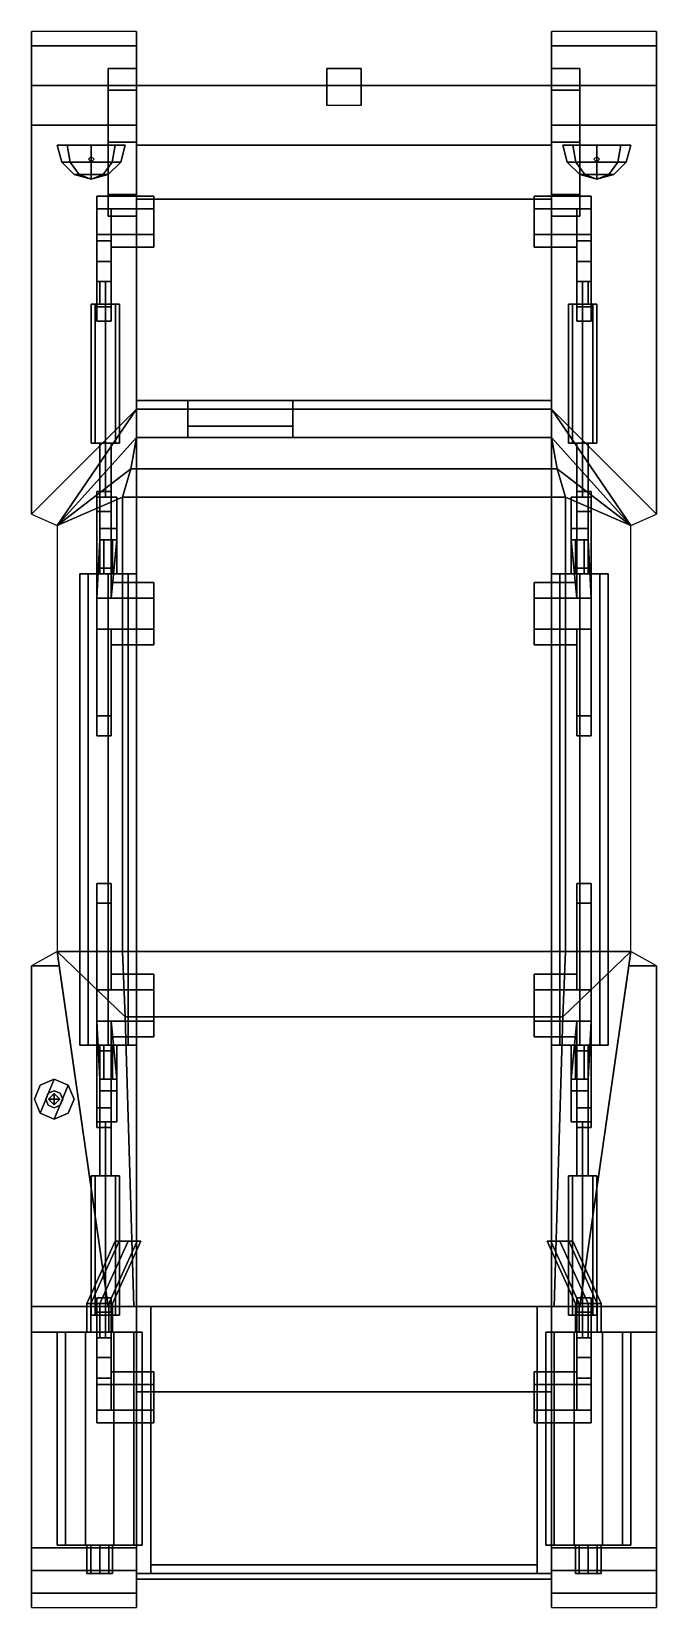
# Model space of a CAD drawing. Extents: x -1.1 to 1.1, y -2.78 to 2.77.
import ezdxf

# ---------------------------------------------------------------- set-up
doc = ezdxf.new("R2010")
doc.units = 0
doc.layers.get('0').update_dxf_attribs({"linetype": 'CONTINUOUS'})
doc.layers.add('MUDGUARDS', color=6, linetype='CONTINUOUS')
doc.layers.add('SUSPENSION', color=5, linetype='CONTINUOUS')

msp = doc.modelspace()

# ---------------------------------------------------------------- linework, layer by layer
for points in [[(-0.73, 2.5638, 1.0238), (-0.73, 2.64, 0.84), (-0.83, 2.64, 0.84), (-0.83, 2.5638, 1.0238)], [(-0.73, 2.64, 0.84), (-0.73, 2.5638, 0.6562), (-0.83, 2.5638, 0.6562), (-0.83, 2.64, 0.84)], [(-0.83, 2.12, 0.84), (-0.83, 2.5638, 1.0238), (-0.83, 2.64, 0.84), (-0.83, 2.1962, 0.6562)], [(-0.83, 2.1962, 0.6562), (-0.83, 2.64, 0.84), (-0.83, 2.5638, 0.6562), (-0.83, 2.38, 0.58)], [(-0.73, 2.1876, 1.0031), (-0.73, 2.58, 0.89), (-0.73, 2.64, 0.84), (-0.73, 2.5638, 1.0238)], [(-0.73, 2.58, 0.89), (-0.73, 2.3915, 0.5847), (-0.73, 2.5638, 0.6562), (-0.73, 2.64, 0.84)], [(-0.06, 2.64, 0.8), (-0.06, 2.51, 0.78), (-0.06, 2.58, 0.89), (-0.06, 2.64, 0.87)], [(0.06, 2.64, 0.87), (0.06, 2.64, 0.8), (-0.06, 2.64, 0.8), (-0.06, 2.64, 0.87)], [(0.06, 2.64, 0.8), (0.06, 2.51, 0.78), (-0.06, 2.51, 0.78), (-0.06, 2.64, 0.8)], [(-0.06, 2.64, 0.87), (-0.06, 2.58, 0.89), (0.06, 2.58, 0.89), (0.06, 2.64, 0.87)], [(0.06, 2.58, 0.89), (0.06, 2.51, 0.78), (0.06, 2.64, 0.8), (0.06, 2.64, 0.87)], [(0.83, 2.5638, 1.0238), (0.83, 2.64, 0.84), (0.73, 2.64, 0.84), (0.73, 2.5638, 1.0238)], [(0.83, 2.64, 0.84), (0.83, 2.5638, 0.6562), (0.73, 2.5638, 0.6562), (0.73, 2.64, 0.84)], [(0.73, 2.5638, 1.0238), (0.73, 2.64, 0.84), (0.73, 2.58, 0.89), (0.73, 2.1876, 1.0031)], [(0.73, 2.64, 0.84), (0.73, 2.5638, 0.6562), (0.73, 2.3915, 0.5847), (0.73, 2.58, 0.89)], [(0.83, 2.1962, 0.6562), (0.83, 2.64, 0.84), (0.83, 2.5638, 1.0238), (0.83, 2.12, 0.84)], [(0.83, 2.38, 0.58), (0.83, 2.5638, 0.6562), (0.83, 2.64, 0.84), (0.83, 2.1962, 0.6562)], [(-0.73, 2.38, 1.1), (-0.73, 2.5638, 1.0238), (-0.83, 2.5638, 1.0238), (-0.83, 2.38, 1.1)], [(-0.73, 2.5638, 0.6562), (-0.73, 2.38, 0.58), (-0.83, 2.38, 0.58), (-0.83, 2.5638, 0.6562)], [(-0.83, 2.1962, 1.0238), (-0.83, 2.38, 1.1), (-0.83, 2.5638, 1.0238), (-0.83, 2.12, 0.84)], [(-0.73, 2.37, 0.55), (-0.73, -2.68, 0.55), (-0.73, -2.68, 0.89), (-0.73, 2.58, 0.89)], [(0.73, 2.58, 0.89), (0.73, 2.37, 0.55), (-0.73, 2.37, 0.55), (-0.73, 2.58, 0.89)], [(-0.73, 2.58, 0.89), (-0.73, -2.68, 0.89), (-0.73, -2.66, 1.27), (-0.73, 1.47, 1.21)], [(0.73, 1.47, 1.21), (0.73, 2.58, 0.89), (-0.73, 2.58, 0.89), (-0.73, 1.47, 1.21)], [(-0.73, 2.1876, 1.0031), (-0.73, 2.5638, 1.0238), (-0.73, 2.38, 1.1), (-0.73, 2.1962, 1.0238)], [(0.73, -2.68, 0.89), (0.73, -2.68, 0.55), (0.73, 2.37, 0.55), (0.73, 2.58, 0.89)], [(0.73, -2.66, 1.27), (0.73, -2.68, 0.89), (0.73, 2.58, 0.89), (0.73, 1.47, 1.21)], [(0.83, 2.38, 1.1), (0.83, 2.5638, 1.0238), (0.73, 2.5638, 1.0238), (0.73, 2.38, 1.1)], [(0.83, 2.5638, 0.6562), (0.83, 2.38, 0.58), (0.73, 2.38, 0.58), (0.73, 2.5638, 0.6562)], [(0.73, 2.1962, 1.0238), (0.73, 2.38, 1.1), (0.73, 2.5638, 1.0238), (0.73, 2.1876, 1.0031)], [(0.83, 2.12, 0.84), (0.83, 2.5638, 1.0238), (0.83, 2.38, 1.1), (0.83, 2.1962, 1.0238)], [(-0.9749, 2.37, 1.3851), (-1.01, 2.37, 1.47), (-0.9749, 2.37, 1.5549), (-0.89, 2.37, 1.59)], [(-0.9635, 2.31, 1.5435), (-0.9749, 2.37, 1.5549), (-1.01, 2.37, 1.47), (-0.9939, 2.31, 1.47)], [(-0.9939, 2.31, 1.47), (-1.01, 2.37, 1.47), (-0.9749, 2.37, 1.3851), (-0.9635, 2.31, 1.3965)], [(-0.89, 2.37, 1.35), (-0.9749, 2.37, 1.3851), (-0.89, 2.37, 1.59), (-0.8051, 2.37, 1.5549)], [(-0.89, 2.31, 1.5739), (-0.89, 2.37, 1.59), (-0.9749, 2.37, 1.5549), (-0.9635, 2.31, 1.5435)], [(-0.9635, 2.31, 1.3965), (-0.9749, 2.37, 1.3851), (-0.89, 2.37, 1.35), (-0.89, 2.31, 1.3661)], [(-0.8051, 2.37, 1.3851), (-0.89, 2.37, 1.35), (-0.8051, 2.37, 1.5549), (-0.77, 2.37, 1.47)], [(-0.8165, 2.31, 1.5435), (-0.8051, 2.37, 1.5549), (-0.89, 2.37, 1.59), (-0.89, 2.31, 1.5739)], [(-0.89, 2.31, 1.3661), (-0.89, 2.37, 1.35), (-0.8051, 2.37, 1.3851), (-0.8165, 2.31, 1.3965)], [(-0.73, 2.1962, 1.0238), (-0.73, 2.38, 1.1), (-0.83, 2.38, 1.1), (-0.83, 2.1962, 1.0238)], [(-0.73, 2.38, 0.58), (-0.73, 2.1962, 0.6562), (-0.83, 2.1962, 0.6562), (-0.83, 2.38, 0.58)], [(-0.7861, 2.31, 1.47), (-0.77, 2.37, 1.47), (-0.8051, 2.37, 1.5549), (-0.8165, 2.31, 1.5435)], [(-0.8165, 2.31, 1.3965), (-0.8051, 2.37, 1.3851), (-0.77, 2.37, 1.47), (-0.7861, 2.31, 1.47)], [(-0.73, 2.18, 0.42), (-0.73, -2.02, 0.42), (-0.73, -2.68, 0.55), (-0.73, 2.37, 0.55)], [(0.73, 2.37, 0.55), (0.73, 2.18, 0.42), (-0.73, 2.18, 0.42), (-0.73, 2.37, 0.55)], [(0.83, 2.1962, 1.0238), (0.83, 2.38, 1.1), (0.73, 2.38, 1.1), (0.73, 2.1962, 1.0238)], [(0.83, 2.38, 0.58), (0.83, 2.1962, 0.6562), (0.73, 2.1962, 0.6562), (0.73, 2.38, 0.58)], [(0.73, -2.68, 0.55), (0.73, -2.02, 0.42), (0.73, 2.18, 0.42), (0.73, 2.37, 0.55)], [(0.7861, 2.31, 1.47), (0.77, 2.37, 1.47), (0.8051, 2.37, 1.3851), (0.8165, 2.31, 1.3965)], [(0.8165, 2.31, 1.5435), (0.8051, 2.37, 1.5549), (0.77, 2.37, 1.47), (0.7861, 2.31, 1.47)], [(0.8051, 2.37, 1.3851), (0.77, 2.37, 1.47), (0.8051, 2.37, 1.5549), (0.89, 2.37, 1.59)], [(0.8165, 2.31, 1.3965), (0.8051, 2.37, 1.3851), (0.89, 2.37, 1.35), (0.89, 2.31, 1.3661)], [(0.89, 2.31, 1.5739), (0.89, 2.37, 1.59), (0.8051, 2.37, 1.5549), (0.8165, 2.31, 1.5435)], [(0.89, 2.37, 1.35), (0.8051, 2.37, 1.3851), (0.89, 2.37, 1.59), (0.9749, 2.37, 1.5549)], [(0.89, 2.31, 1.3661), (0.89, 2.37, 1.35), (0.9749, 2.37, 1.3851), (0.9635, 2.31, 1.3965)], [(0.9635, 2.31, 1.5435), (0.9749, 2.37, 1.5549), (0.89, 2.37, 1.59), (0.89, 2.31, 1.5739)], [(0.9749, 2.37, 1.3851), (0.89, 2.37, 1.35), (0.9749, 2.37, 1.5549), (1.01, 2.37, 1.47)], [(0.9635, 2.31, 1.3965), (0.9749, 2.37, 1.3851), (1.01, 2.37, 1.47), (0.9939, 2.31, 1.47)], [(0.9939, 2.31, 1.47), (1.01, 2.37, 1.47), (0.9749, 2.37, 1.5549), (0.9635, 2.31, 1.5435)], [(-0.9324, 2.2661, 1.5124), (-0.9635, 2.31, 1.5435), (-0.9939, 2.31, 1.47), (-0.95, 2.2661, 1.47)], [(-0.95, 2.2661, 1.47), (-0.9939, 2.31, 1.47), (-0.9635, 2.31, 1.3965), (-0.9324, 2.2661, 1.4276)], [(-0.89, 2.2661, 1.53), (-0.89, 2.31, 1.5739), (-0.9635, 2.31, 1.5435), (-0.9324, 2.2661, 1.5124)], [(-0.9324, 2.2661, 1.4276), (-0.9635, 2.31, 1.3965), (-0.89, 2.31, 1.3661), (-0.89, 2.2661, 1.41)], [(-0.89, 2.33, 1.27), (-0.9, 2.32, 1.27), (-0.9, 2.32, 1.37), (-0.89, 2.33, 1.37)], [(-0.9, 2.32, 1.27), (-0.89, 2.31, 1.27), (-0.89, 2.31, 1.37), (-0.9, 2.32, 1.37)], [(-0.88, 2.32, 1.27), (-0.89, 2.33, 1.27), (-0.89, 2.33, 1.37), (-0.88, 2.32, 1.37)], [(-0.89, 2.31, 1.27), (-0.88, 2.32, 1.27), (-0.88, 2.32, 1.37), (-0.89, 2.31, 1.37)], [(-0.8476, 2.2661, 1.5124), (-0.8165, 2.31, 1.5435), (-0.89, 2.31, 1.5739), (-0.89, 2.2661, 1.53)], [(-0.89, 2.2661, 1.41), (-0.89, 2.31, 1.3661), (-0.8165, 2.31, 1.3965), (-0.8476, 2.2661, 1.4276)], [(-0.83, 2.2661, 1.47), (-0.7861, 2.31, 1.47), (-0.8165, 2.31, 1.5435), (-0.8476, 2.2661, 1.5124)], [(-0.8476, 2.2661, 1.4276), (-0.8165, 2.31, 1.3965), (-0.7861, 2.31, 1.47), (-0.83, 2.2661, 1.47)], [(0.83, 2.2661, 1.47), (0.7861, 2.31, 1.47), (0.8165, 2.31, 1.3965), (0.8476, 2.2661, 1.4276)], [(0.8476, 2.2661, 1.5124), (0.8165, 2.31, 1.5435), (0.7861, 2.31, 1.47), (0.83, 2.2661, 1.47)], [(0.8476, 2.2661, 1.4276), (0.8165, 2.31, 1.3965), (0.89, 2.31, 1.3661), (0.89, 2.2661, 1.41)], [(0.89, 2.2661, 1.53), (0.89, 2.31, 1.5739), (0.8165, 2.31, 1.5435), (0.8476, 2.2661, 1.5124)], [(0.89, 2.33, 1.27), (0.88, 2.32, 1.27), (0.88, 2.32, 1.37), (0.89, 2.33, 1.37)], [(0.88, 2.32, 1.27), (0.89, 2.31, 1.27), (0.89, 2.31, 1.37), (0.88, 2.32, 1.37)], [(0.9, 2.32, 1.27), (0.89, 2.33, 1.27), (0.89, 2.33, 1.37), (0.9, 2.32, 1.37)], [(0.89, 2.31, 1.27), (0.9, 2.32, 1.27), (0.9, 2.32, 1.37), (0.89, 2.31, 1.37)], [(0.89, 2.2661, 1.41), (0.89, 2.31, 1.3661), (0.9635, 2.31, 1.3965), (0.9324, 2.2661, 1.4276)], [(0.9324, 2.2661, 1.5124), (0.9635, 2.31, 1.5435), (0.89, 2.31, 1.5739), (0.89, 2.2661, 1.53)], [(0.9324, 2.2661, 1.4276), (0.9635, 2.31, 1.3965), (0.9939, 2.31, 1.47), (0.95, 2.2661, 1.47)], [(0.95, 2.2661, 1.47), (0.9939, 2.31, 1.47), (0.9635, 2.31, 1.5435), (0.9324, 2.2661, 1.5124)], [(-0.89, 2.25, 1.47), (-0.9324, 2.2661, 1.5124), (-0.95, 2.2661, 1.47), (-0.89, 2.25, 1.47)], [(-0.89, 2.25, 1.47), (-0.95, 2.2661, 1.47), (-0.9324, 2.2661, 1.4276), (-0.89, 2.25, 1.47)], [(-0.89, 2.25, 1.47), (-0.89, 2.2661, 1.53), (-0.9324, 2.2661, 1.5124), (-0.89, 2.25, 1.47)], [(-0.89, 2.25, 1.47), (-0.9324, 2.2661, 1.4276), (-0.89, 2.2661, 1.41), (-0.89, 2.25, 1.47)], [(-0.89, 2.25, 1.47), (-0.8476, 2.2661, 1.5124), (-0.89, 2.2661, 1.53), (-0.89, 2.25, 1.47)], [(-0.89, 2.25, 1.47), (-0.83, 2.2661, 1.47), (-0.8476, 2.2661, 1.5124), (-0.89, 2.25, 1.47)], [(-0.89, 2.25, 1.47), (-0.8476, 2.2661, 1.4276), (-0.83, 2.2661, 1.47), (-0.89, 2.25, 1.47)], [(-0.89, 2.25, 1.47), (-0.89, 2.2661, 1.41), (-0.8476, 2.2661, 1.4276), (-0.89, 2.25, 1.47)], [(0.89, 2.25, 1.47), (0.83, 2.2661, 1.47), (0.8476, 2.2661, 1.4276), (0.89, 2.25, 1.47)], [(0.89, 2.25, 1.47), (0.8476, 2.2661, 1.5124), (0.83, 2.2661, 1.47), (0.89, 2.25, 1.47)], [(0.89, 2.25, 1.47), (0.8476, 2.2661, 1.4276), (0.89, 2.2661, 1.41), (0.89, 2.25, 1.47)], [(0.89, 2.25, 1.47), (0.89, 2.2661, 1.53), (0.8476, 2.2661, 1.5124), (0.89, 2.25, 1.47)], [(0.89, 2.25, 1.47), (0.89, 2.2661, 1.41), (0.9324, 2.2661, 1.4276), (0.89, 2.25, 1.47)], [(0.89, 2.25, 1.47), (0.9324, 2.2661, 1.4276), (0.95, 2.2661, 1.47), (0.89, 2.25, 1.47)], [(0.89, 2.25, 1.47), (0.95, 2.2661, 1.47), (0.9324, 2.2661, 1.5124), (0.89, 2.25, 1.47)], [(0.89, 2.25, 1.47), (0.9324, 2.2661, 1.5124), (0.89, 2.2661, 1.53), (0.89, 2.25, 1.47)], [(-0.73, 2.12, 0.84), (-0.73, 2.1962, 1.0238), (-0.83, 2.1962, 1.0238), (-0.83, 2.12, 0.84)], [(-0.73, 2.1962, 0.6562), (-0.73, 2.12, 0.84), (-0.83, 2.12, 0.84), (-0.83, 2.1962, 0.6562)], [(0.73, 2.18, 0.42), (0.73, -2.02, 0.42), (-0.73, -2.02, 0.42), (-0.73, 2.18, 0.42)], [(0.83, 2.12, 0.84), (0.83, 2.1962, 1.0238), (0.73, 2.1962, 1.0238), (0.73, 2.12, 0.84)], [(0.83, 2.1962, 0.6562), (0.83, 2.12, 0.84), (0.73, 2.12, 0.84), (0.73, 2.1962, 0.6562)], [(0.73, 1.44, 1.27), (0.73, 1.47, 1.21), (-0.73, 1.47, 1.21), (-0.73, 1.44, 1.27)], [(-0.73, 1.47, 1.21), (-0.73, -2.66, 1.27), (-0.73, -2.66, 1.27), (-0.73, 1.44, 1.27)], [(-0.18, 1.38, 1.54), (-0.18, 1.47, 1.29), (-0.55, 1.47, 1.29), (-0.55, 1.38, 1.54)], [(-0.18, 1.47, 1.29), (-0.18, 1.44, 1.27), (-0.55, 1.44, 1.27), (-0.55, 1.47, 1.29)], [(-0.55, 1.38, 1.54), (-0.55, 1.47, 1.29), (-0.55, 1.44, 1.27), (-0.55, 1.34, 1.55)], [(-0.18, 1.34, 1.55), (-0.18, 1.44, 1.27), (-0.18, 1.47, 1.29), (-0.18, 1.38, 1.54)], [(0.73, -2.66, 1.27), (0.73, -2.66, 1.27), (0.73, 1.47, 1.21), (0.73, 1.44, 1.27)], [(-0.73, 1.34, 1.55), (-0.73, 1.44, 1.27), (-1.01, 1.03, 1.27)], [(-0.55, 1.34, 1.55), (-0.55, 1.44, 1.27), (-0.73, 1.44, 1.27), (-0.73, 1.34, 1.55)], [(0.73, 1.34, 1.55), (0.73, 1.44, 1.27), (-0.18, 1.44, 1.27), (-0.18, 1.34, 1.55)], [(1.01, 1.03, 1.27), (1.01, 1.03, 1.27), (0.73, 1.44, 1.27), (0.73, 1.34, 1.55)], [(-0.75, 1.23, 1.59), (-0.73, 1.34, 1.55), (-1.01, 1.03, 1.27)], [(0.75, 1.23, 1.59), (0.73, 1.34, 1.55), (-0.73, 1.34, 1.55), (-0.75, 1.23, 1.59)], [(-0.18, 1.34, 1.55), (-0.18, 1.38, 1.54), (-0.55, 1.38, 1.54), (-0.55, 1.34, 1.55)], [(1.01, 1.03, 1.27), (1.01, 1.03, 1.27), (0.73, 1.34, 1.55), (0.75, 1.23, 1.59)], [(-0.78, 1.13, 1.59), (-0.75, 1.23, 1.59), (-1.01, 1.03, 1.27)], [(0.78, 1.13, 1.59), (0.75, 1.23, 1.59), (-0.75, 1.23, 1.59), (-0.78, 1.13, 1.59)], [(1.01, 1.03, 1.27), (1.01, 1.03, 1.27), (0.75, 1.23, 1.59), (0.78, 1.13, 1.59)], [(-1.01, 1.03, 1.27), (-1.01, -0.47, 1.27), (-0.78, -0.47, 1.59), (-0.78, 1.13, 1.59)], [(-0.78, 1.13, 1.59), (-0.78, -0.47, 1.59), (0.78, -0.47, 1.59), (0.78, 1.13, 1.59)], [(0.78, 1.13, 1.59), (0.78, -0.47, 1.59), (1.01, -0.47, 1.27), (1.01, 1.03, 1.27)], [(-0.74, -1.72, 1.51), (-0.77, -0.7, 1.59), (-1.01, -0.47, 1.27), (-0.83, -1.72, 1.27)], [(-1.01, -0.47, 1.27), (-1.01, -0.47, 1.27), (-0.77, -0.7, 1.59), (-0.78, -0.47, 1.59)], [(-0.78, -0.47, 1.59), (-0.77, -0.7, 1.59), (0.77, -0.7, 1.59), (0.78, -0.47, 1.59)], [(0.83, -1.72, 1.27), (1.01, -0.47, 1.27), (0.77, -0.7, 1.59), (0.74, -1.72, 1.51)], [(0.78, -0.47, 1.59), (0.77, -0.7, 1.59), (1.01, -0.47, 1.27)], [(0.74, -1.72, 1.51), (0.77, -0.7, 1.59), (-0.77, -0.7, 1.59), (-0.74, -1.72, 1.51)], [(-1.0695, -0.9405, 1.63), (-1.09, -0.99, 1.63), (-1.0695, -1.0395, 1.63), (-1.02, -0.92, 1.63)], [(-1.0695, -0.9405, 1.57), (-1.09, -0.99, 1.57), (-1.09, -0.99, 1.63), (-1.0695, -0.9405, 1.63)], [(-1.02, -0.92, 1.57), (-1.0695, -0.9405, 1.57), (-1.0695, -0.9405, 1.63), (-1.02, -0.92, 1.63)], [(-1.02, -0.92, 1.63), (-1.0695, -1.0395, 1.63), (-1.02, -1.06, 1.63), (-0.9705, -0.9405, 1.63)], [(-0.9705, -0.9405, 1.57), (-1.02, -0.92, 1.57), (-1.02, -0.92, 1.63), (-0.9705, -0.9405, 1.63)], [(-0.9705, -0.9405, 1.63), (-1.02, -1.06, 1.63), (-0.9705, -1.0395, 1.63), (-0.95, -0.99, 1.63)], [(-0.95, -0.99, 1.57), (-0.9705, -0.9405, 1.57), (-0.9705, -0.9405, 1.63), (-0.95, -0.99, 1.63)], [(-1.09, -0.99, 1.57), (-1.0695, -1.0395, 1.57), (-1.0695, -1.0395, 1.63), (-1.09, -0.99, 1.63)], [(-1.0412, -0.9688, 1.27), (-1.05, -0.99, 1.27), (-1.05, -0.99, 1.57), (-1.0412, -0.9688, 1.57)], [(-1.05, -0.99, 1.27), (-1.0412, -1.0112, 1.27), (-1.0412, -1.0112, 1.57), (-1.05, -0.99, 1.57)], [(-1.02, -0.96, 1.27), (-1.0412, -0.9688, 1.27), (-1.0412, -0.9688, 1.57), (-1.02, -0.96, 1.57)], [(-1.02, -0.97, 1.63), (-1.04, -0.99, 1.63), (-1.02, -0.99, 2.58)], [(-1.04, -0.99, 1.63), (-1.02, -1.01, 1.63), (-1.02, -0.99, 2.58)], [(-0.9988, -0.9688, 1.27), (-1.02, -0.96, 1.27), (-1.02, -0.96, 1.57), (-0.9988, -0.9688, 1.57)], [(-1, -0.99, 1.63), (-1.02, -0.97, 1.63), (-1.02, -0.99, 2.58)], [(-1.02, -1.01, 1.63), (-1, -0.99, 1.63), (-1.02, -0.99, 2.58)], [(-0.99, -0.99, 1.27), (-0.9988, -0.9688, 1.27), (-0.9988, -0.9688, 1.57), (-0.99, -0.99, 1.57)], [(-0.9988, -1.0112, 1.27), (-0.99, -0.99, 1.27), (-0.99, -0.99, 1.57), (-0.9988, -1.0112, 1.57)], [(-0.9705, -1.0395, 1.57), (-0.95, -0.99, 1.57), (-0.95, -0.99, 1.63), (-0.9705, -1.0395, 1.63)], [(-1.0695, -1.0395, 1.57), (-1.02, -1.06, 1.57), (-1.02, -1.06, 1.63), (-1.0695, -1.0395, 1.63)], [(-1.0412, -1.0112, 1.27), (-1.02, -1.02, 1.27), (-1.02, -1.02, 1.57), (-1.0412, -1.0112, 1.57)], [(-1.02, -1.02, 1.27), (-0.9988, -1.0112, 1.27), (-0.9988, -1.0112, 1.57), (-1.02, -1.02, 1.57)], [(-1.02, -1.06, 1.57), (-0.9705, -1.0395, 1.57), (-0.9705, -1.0395, 1.63), (-1.02, -1.06, 1.63)], [(-0.7918, -1.49, 1.3518), (-0.805, -1.49, 1.32), (-0.905, -1.71, 1.32), (-0.8918, -1.71, 1.3518)], [(-0.805, -1.49, 1.32), (-0.7918, -1.49, 1.2882), (-0.8918, -1.71, 1.2882), (-0.905, -1.71, 1.32)], [(-0.76, -1.49, 1.365), (-0.7918, -1.49, 1.3518), (-0.8918, -1.71, 1.3518), (-0.86, -1.71, 1.365)], [(-0.7918, -1.49, 1.2882), (-0.76, -1.49, 1.275), (-0.86, -1.71, 1.275), (-0.8918, -1.71, 1.2882)], [(-0.7282, -1.49, 1.3518), (-0.76, -1.49, 1.365), (-0.86, -1.71, 1.365), (-0.8282, -1.71, 1.3518)], [(-0.76, -1.49, 1.275), (-0.7282, -1.49, 1.2882), (-0.8282, -1.71, 1.2882), (-0.86, -1.71, 1.275)], [(-0.715, -1.49, 1.32), (-0.7282, -1.49, 1.3518), (-0.8282, -1.71, 1.3518), (-0.815, -1.71, 1.32)], [(-0.7282, -1.49, 1.2882), (-0.715, -1.49, 1.32), (-0.815, -1.71, 1.32), (-0.8282, -1.71, 1.2882)], [(0.7282, -1.49, 1.3518), (0.715, -1.49, 1.32), (0.815, -1.71, 1.32), (0.8282, -1.71, 1.3518)], [(0.715, -1.49, 1.32), (0.7282, -1.49, 1.2882), (0.8282, -1.71, 1.2882), (0.815, -1.71, 1.32)], [(0.76, -1.49, 1.365), (0.7282, -1.49, 1.3518), (0.8282, -1.71, 1.3518), (0.86, -1.71, 1.365)], [(0.7282, -1.49, 1.2882), (0.76, -1.49, 1.275), (0.86, -1.71, 1.275), (0.8282, -1.71, 1.2882)], [(0.76, -1.49, 1.275), (0.7918, -1.49, 1.2882), (0.8918, -1.71, 1.2882), (0.86, -1.71, 1.275)], [(0.7918, -1.49, 1.3518), (0.76, -1.49, 1.365), (0.86, -1.71, 1.365), (0.8918, -1.71, 1.3518)], [(0.7918, -1.49, 1.2882), (0.805, -1.49, 1.32), (0.905, -1.71, 1.32), (0.8918, -1.71, 1.2882)], [(0.805, -1.49, 1.32), (0.7918, -1.49, 1.3518), (0.8918, -1.71, 1.3518), (0.905, -1.71, 1.32)], [(-0.8918, -1.71, 1.3518), (-0.905, -1.71, 1.32), (-0.905, -1.81, 1.32), (-0.8918, -1.81, 1.3518)], [(-0.905, -1.71, 1.32), (-0.8918, -1.71, 1.2882), (-0.8918, -1.81, 1.2882), (-0.905, -1.81, 1.32)], [(-0.86, -1.71, 1.365), (-0.8918, -1.71, 1.3518), (-0.8918, -1.81, 1.3518), (-0.86, -1.81, 1.365)], [(-0.8918, -1.71, 1.2882), (-0.86, -1.71, 1.275), (-0.86, -1.81, 1.275), (-0.8918, -1.81, 1.2882)], [(-0.8282, -1.71, 1.3518), (-0.86, -1.71, 1.365), (-0.86, -1.81, 1.365), (-0.8282, -1.81, 1.3518)], [(-0.86, -1.71, 1.275), (-0.8282, -1.71, 1.2882), (-0.8282, -1.81, 1.2882), (-0.86, -1.81, 1.275)], [(-0.68, -1.72, 1.51), (-0.74, -1.72, 1.51), (-0.83, -1.72, 1.27), (-0.68, -1.72, 1.27)], [(-0.815, -1.71, 1.32), (-0.8282, -1.71, 1.3518), (-0.8282, -1.81, 1.3518), (-0.815, -1.81, 1.32)], [(-0.8282, -1.71, 1.2882), (-0.815, -1.71, 1.32), (-0.815, -1.81, 1.32), (-0.8282, -1.81, 1.2882)], [(-0.68, -2.66, 1.27), (-0.68, -1.72, 1.27), (-0.73, -1.72, 1.27), (-0.73, -2.66, 1.27)], [(0.68, -2.63, 1.43), (0.68, -1.72, 1.51), (-0.68, -1.72, 1.51), (-0.68, -2.63, 1.43)], [(-0.68, -2.63, 1.43), (-0.68, -1.72, 1.51), (-0.68, -1.72, 1.27), (-0.68, -2.66, 1.27)], [(0.68, -2.66, 1.27), (0.68, -1.72, 1.27), (0.68, -1.72, 1.51), (0.68, -2.63, 1.43)], [(0.74, -1.72, 1.51), (0.68, -1.72, 1.51), (0.68, -1.72, 1.27), (0.83, -1.72, 1.27)], [(0.73, -2.66, 1.27), (0.73, -1.72, 1.27), (0.68, -1.72, 1.27), (0.68, -2.66, 1.27)], [(0.8282, -1.71, 1.3518), (0.815, -1.71, 1.32), (0.815, -1.81, 1.32), (0.8282, -1.81, 1.3518)], [(0.815, -1.71, 1.32), (0.8282, -1.71, 1.2882), (0.8282, -1.81, 1.2882), (0.815, -1.81, 1.32)], [(0.86, -1.71, 1.365), (0.8282, -1.71, 1.3518), (0.8282, -1.81, 1.3518), (0.86, -1.81, 1.365)], [(0.8282, -1.71, 1.2882), (0.86, -1.71, 1.275), (0.86, -1.81, 1.275), (0.8282, -1.81, 1.2882)], [(0.8918, -1.71, 1.3518), (0.86, -1.71, 1.365), (0.86, -1.81, 1.365), (0.8918, -1.81, 1.3518)], [(0.86, -1.71, 1.275), (0.8918, -1.71, 1.2882), (0.8918, -1.81, 1.2882), (0.86, -1.81, 1.275)], [(0.905, -1.71, 1.32), (0.8918, -1.71, 1.3518), (0.8918, -1.81, 1.3518), (0.905, -1.81, 1.32)], [(0.8918, -1.71, 1.2882), (0.905, -1.71, 1.32), (0.905, -1.81, 1.32), (0.8918, -1.81, 1.2882)], [(-0.9807, -1.81, 1.3907), (-1.01, -1.81, 1.32), (-1.01, -2.56, 1.32), (-0.9807, -2.56, 1.3907)], [(-1.01, -1.81, 1.32), (-0.9807, -1.81, 1.2493), (-0.9807, -2.56, 1.2493), (-1.01, -2.56, 1.32)], [(-0.9807, -1.81, 1.2493), (-1.01, -1.81, 1.32), (-0.9807, -1.81, 1.3907), (-0.91, -1.81, 1.22)], [(-0.91, -1.81, 1.42), (-0.9807, -1.81, 1.3907), (-0.9807, -2.56, 1.3907), (-0.91, -2.56, 1.42)], [(-0.9807, -1.81, 1.2493), (-0.91, -1.81, 1.22), (-0.91, -2.56, 1.22), (-0.9807, -2.56, 1.2493)], [(-0.9807, -1.81, 1.3907), (-0.9807, -1.81, 1.3907), (-0.7393, -1.81, 1.3907), (-0.86, -1.81, 1.365)], [(-0.9807, -1.81, 1.3907), (-0.9807, -1.81, 1.3907), (-0.86, -1.81, 1.365), (-0.8918, -1.81, 1.3518)], [(-0.9807, -1.81, 1.3907), (-0.9807, -1.81, 1.3907), (-0.8918, -1.81, 1.3518), (-0.905, -1.81, 1.32)], [(-0.91, -1.81, 1.22), (-0.9807, -1.81, 1.3907), (-0.905, -1.81, 1.32), (-0.8918, -1.81, 1.2882)], [(-0.7393, -1.81, 1.3907), (-0.9807, -1.81, 1.3907), (-0.91, -1.81, 1.42), (-0.81, -1.81, 1.42)], [(-0.81, -1.81, 1.42), (-0.91, -1.81, 1.42), (-0.91, -2.56, 1.42), (-0.81, -2.56, 1.42)], [(-0.91, -1.81, 1.22), (-0.8918, -1.81, 1.2882), (-0.86, -1.81, 1.275)], [(-0.81, -1.81, 1.22), (-0.91, -1.81, 1.22), (-0.86, -1.81, 1.275)], [(-0.81, -1.81, 1.22), (-0.86, -1.81, 1.275), (-0.8282, -1.81, 1.2882)], [(-0.86, -1.81, 1.365), (-0.86, -1.81, 1.365), (-0.7393, -1.81, 1.3907), (-0.8282, -1.81, 1.3518)], [(-0.81, -1.81, 1.22), (-0.8282, -1.81, 1.2882), (-0.815, -1.81, 1.32), (-0.7393, -1.81, 1.3907)], [(-0.8282, -1.81, 1.3518), (-0.8282, -1.81, 1.3518), (-0.7393, -1.81, 1.3907), (-0.815, -1.81, 1.32)], [(-0.7393, -1.81, 1.3907), (-0.81, -1.81, 1.42), (-0.81, -2.56, 1.42), (-0.7393, -2.56, 1.3907)], [(-0.81, -1.81, 1.22), (-0.7393, -1.81, 1.2493), (-0.7393, -2.56, 1.2493), (-0.81, -2.56, 1.22)], [(-0.7393, -1.81, 1.2493), (-0.81, -1.81, 1.22), (-0.7393, -1.81, 1.3907), (-0.71, -1.81, 1.32)], [(-0.71, -1.81, 1.32), (-0.7393, -1.81, 1.3907), (-0.7393, -2.56, 1.3907), (-0.71, -2.56, 1.32)], [(-0.7393, -1.81, 1.2493), (-0.71, -1.81, 1.32), (-0.71, -2.56, 1.32), (-0.7393, -2.56, 1.2493)], [(0.71, -1.81, 1.32), (0.7393, -1.81, 1.2493), (0.7393, -2.56, 1.2493), (0.71, -2.56, 1.32)], [(0.7393, -1.81, 1.3907), (0.71, -1.81, 1.32), (0.71, -2.56, 1.32), (0.7393, -2.56, 1.3907)], [(0.7393, -1.81, 1.2493), (0.71, -1.81, 1.32), (0.7393, -1.81, 1.3907), (0.81, -1.81, 1.22)], [(0.7393, -1.81, 1.2493), (0.81, -1.81, 1.22), (0.81, -2.56, 1.22), (0.7393, -2.56, 1.2493)], [(0.81, -1.81, 1.42), (0.7393, -1.81, 1.3907), (0.7393, -2.56, 1.3907), (0.81, -2.56, 1.42)], [(0.9807, -1.81, 1.3907), (0.7393, -1.81, 1.3907), (0.81, -1.81, 1.42), (0.91, -1.81, 1.42)], [(0.81, -1.81, 1.22), (0.7393, -1.81, 1.3907), (0.815, -1.81, 1.32), (0.8282, -1.81, 1.2882)], [(0.7393, -1.81, 1.3907), (0.7393, -1.81, 1.3907), (0.8282, -1.81, 1.3518), (0.815, -1.81, 1.32)], [(0.7393, -1.81, 1.3907), (0.7393, -1.81, 1.3907), (0.86, -1.81, 1.365), (0.8282, -1.81, 1.3518)], [(0.7393, -1.81, 1.3907), (0.7393, -1.81, 1.3907), (0.9807, -1.81, 1.3907), (0.86, -1.81, 1.365)], [(0.91, -1.81, 1.42), (0.81, -1.81, 1.42), (0.81, -2.56, 1.42), (0.91, -2.56, 1.42)], [(0.91, -1.81, 1.22), (0.81, -1.81, 1.22), (0.86, -1.81, 1.275)], [(0.81, -1.81, 1.22), (0.8282, -1.81, 1.2882), (0.86, -1.81, 1.275)], [(0.86, -1.81, 1.365), (0.86, -1.81, 1.365), (0.9807, -1.81, 1.3907), (0.8918, -1.81, 1.3518)], [(0.91, -1.81, 1.22), (0.86, -1.81, 1.275), (0.8918, -1.81, 1.2882)], [(0.8918, -1.81, 1.3518), (0.8918, -1.81, 1.3518), (0.9807, -1.81, 1.3907), (0.905, -1.81, 1.32)], [(0.91, -1.81, 1.22), (0.8918, -1.81, 1.2882), (0.905, -1.81, 1.32), (0.9807, -1.81, 1.3907)], [(0.91, -1.81, 1.22), (0.9807, -1.81, 1.2493), (0.9807, -2.56, 1.2493), (0.91, -2.56, 1.22)], [(0.9807, -1.81, 1.3907), (0.91, -1.81, 1.42), (0.91, -2.56, 1.42), (0.9807, -2.56, 1.3907)], [(0.9807, -1.81, 1.2493), (0.91, -1.81, 1.22), (0.9807, -1.81, 1.3907), (1.01, -1.81, 1.32)], [(0.9807, -1.81, 1.2493), (1.01, -1.81, 1.32), (1.01, -2.56, 1.32), (0.9807, -2.56, 1.2493)], [(1.01, -1.81, 1.32), (0.9807, -1.81, 1.3907), (0.9807, -2.56, 1.3907), (1.01, -2.56, 1.32)], [(-0.73, -2.68, 0.55), (-0.73, -2.02, 0.42), (0.73, -2.02, 0.42), (0.73, -2.68, 0.55)], [(-0.9807, -2.56, 1.2493), (-0.91, -2.56, 1.22), (-0.9807, -2.56, 1.3907), (-1.01, -2.56, 1.32)], [(-0.91, -2.56, 1.22), (-0.8918, -2.56, 1.2882), (-0.905, -2.56, 1.32), (-0.9807, -2.56, 1.3907)], [(-0.8918, -2.56, 1.3518), (-0.8918, -2.56, 1.3518), (-0.9807, -2.56, 1.3907), (-0.905, -2.56, 1.32)], [(-0.86, -2.56, 1.365), (-0.86, -2.56, 1.365), (-0.9807, -2.56, 1.3907), (-0.8918, -2.56, 1.3518)], [(-0.7393, -2.56, 1.3907), (-0.7393, -2.56, 1.3907), (-0.9807, -2.56, 1.3907), (-0.86, -2.56, 1.365)], [(-0.9807, -2.56, 1.3907), (-0.7393, -2.56, 1.3907), (-0.81, -2.56, 1.42), (-0.91, -2.56, 1.42)], [(-0.91, -2.56, 1.22), (-0.86, -2.56, 1.275), (-0.8918, -2.56, 1.2882)], [(-0.91, -2.56, 1.22), (-0.81, -2.56, 1.22), (-0.86, -2.56, 1.275)], [(-0.905, -2.56, 1.32), (-0.8918, -2.56, 1.2882), (-0.8918, -2.66, 1.2882), (-0.905, -2.66, 1.32)], [(-0.8918, -2.56, 1.3518), (-0.905, -2.56, 1.32), (-0.905, -2.66, 1.32), (-0.8918, -2.66, 1.3518)], [(-0.8918, -2.56, 1.2882), (-0.86, -2.56, 1.275), (-0.86, -2.66, 1.275), (-0.8918, -2.66, 1.2882)], [(-0.86, -2.56, 1.365), (-0.8918, -2.56, 1.3518), (-0.8918, -2.66, 1.3518), (-0.86, -2.66, 1.365)], [(-0.81, -2.56, 1.22), (-0.8282, -2.56, 1.2882), (-0.86, -2.56, 1.275)], [(-0.7393, -2.56, 1.3907), (-0.7393, -2.56, 1.3907), (-0.86, -2.56, 1.365), (-0.8282, -2.56, 1.3518)], [(-0.86, -2.56, 1.275), (-0.8282, -2.56, 1.2882), (-0.8282, -2.66, 1.2882), (-0.86, -2.66, 1.275)], [(-0.8282, -2.56, 1.3518), (-0.86, -2.56, 1.365), (-0.86, -2.66, 1.365), (-0.8282, -2.66, 1.3518)], [(-0.7393, -2.56, 1.3907), (-0.7393, -2.56, 1.3907), (-0.8282, -2.56, 1.3518), (-0.815, -2.56, 1.32)], [(-0.81, -2.56, 1.22), (-0.7393, -2.56, 1.3907), (-0.815, -2.56, 1.32), (-0.8282, -2.56, 1.2882)], [(-0.8282, -2.56, 1.2882), (-0.815, -2.56, 1.32), (-0.815, -2.66, 1.32), (-0.8282, -2.66, 1.2882)], [(-0.815, -2.56, 1.32), (-0.8282, -2.56, 1.3518), (-0.8282, -2.66, 1.3518), (-0.815, -2.66, 1.32)], [(-0.7393, -2.56, 1.2493), (-0.71, -2.56, 1.32), (-0.7393, -2.56, 1.3907), (-0.81, -2.56, 1.22)], [(0.7393, -2.56, 1.2493), (0.81, -2.56, 1.22), (0.7393, -2.56, 1.3907), (0.71, -2.56, 1.32)], [(0.81, -2.56, 1.22), (0.8282, -2.56, 1.2882), (0.815, -2.56, 1.32), (0.7393, -2.56, 1.3907)], [(0.8282, -2.56, 1.3518), (0.8282, -2.56, 1.3518), (0.7393, -2.56, 1.3907), (0.815, -2.56, 1.32)], [(0.86, -2.56, 1.365), (0.86, -2.56, 1.365), (0.7393, -2.56, 1.3907), (0.8282, -2.56, 1.3518)], [(0.9807, -2.56, 1.3907), (0.9807, -2.56, 1.3907), (0.7393, -2.56, 1.3907), (0.86, -2.56, 1.365)], [(0.7393, -2.56, 1.3907), (0.9807, -2.56, 1.3907), (0.91, -2.56, 1.42), (0.81, -2.56, 1.42)], [(0.81, -2.56, 1.22), (0.86, -2.56, 1.275), (0.8282, -2.56, 1.2882)], [(0.81, -2.56, 1.22), (0.91, -2.56, 1.22), (0.86, -2.56, 1.275)], [(0.8282, -2.56, 1.3518), (0.815, -2.56, 1.32), (0.815, -2.66, 1.32), (0.8282, -2.66, 1.3518)], [(0.815, -2.56, 1.32), (0.8282, -2.56, 1.2882), (0.8282, -2.66, 1.2882), (0.815, -2.66, 1.32)], [(0.86, -2.56, 1.365), (0.8282, -2.56, 1.3518), (0.8282, -2.66, 1.3518), (0.86, -2.66, 1.365)], [(0.8282, -2.56, 1.2882), (0.86, -2.56, 1.275), (0.86, -2.66, 1.275), (0.8282, -2.66, 1.2882)], [(0.8918, -2.56, 1.3518), (0.86, -2.56, 1.365), (0.86, -2.66, 1.365), (0.8918, -2.66, 1.3518)], [(0.86, -2.56, 1.275), (0.8918, -2.56, 1.2882), (0.8918, -2.66, 1.2882), (0.86, -2.66, 1.275)], [(0.91, -2.56, 1.22), (0.8918, -2.56, 1.2882), (0.86, -2.56, 1.275)], [(0.9807, -2.56, 1.3907), (0.9807, -2.56, 1.3907), (0.86, -2.56, 1.365), (0.8918, -2.56, 1.3518)], [(0.905, -2.56, 1.32), (0.8918, -2.56, 1.3518), (0.8918, -2.66, 1.3518), (0.905, -2.66, 1.32)], [(0.8918, -2.56, 1.2882), (0.905, -2.56, 1.32), (0.905, -2.66, 1.32), (0.8918, -2.66, 1.2882)], [(0.9807, -2.56, 1.3907), (0.9807, -2.56, 1.3907), (0.8918, -2.56, 1.3518), (0.905, -2.56, 1.32)], [(0.91, -2.56, 1.22), (0.9807, -2.56, 1.3907), (0.905, -2.56, 1.32), (0.8918, -2.56, 1.2882)], [(0.9807, -2.56, 1.2493), (1.01, -2.56, 1.32), (0.9807, -2.56, 1.3907), (0.91, -2.56, 1.22)], [(-0.8282, -2.66, 1.3518), (-0.905, -2.66, 1.32), (-0.8918, -2.66, 1.2882), (-0.815, -2.66, 1.32)], [(-0.86, -2.66, 1.365), (-0.8918, -2.66, 1.3518), (-0.905, -2.66, 1.32), (-0.8282, -2.66, 1.3518)], [(-0.815, -2.66, 1.32), (-0.8918, -2.66, 1.2882), (-0.86, -2.66, 1.275), (-0.8282, -2.66, 1.2882)], [(-0.73, -2.66, 1.27), (-0.73, -2.68, 0.89), (0.73, -2.68, 0.89), (0.73, -2.66, 1.27)], [(0.68, -2.66, 1.27), (0.68, -2.63, 1.43), (-0.68, -2.63, 1.43), (-0.68, -2.66, 1.27)], [(0.86, -2.66, 1.365), (0.8282, -2.66, 1.3518), (0.815, -2.66, 1.32), (0.8918, -2.66, 1.3518)], [(0.8918, -2.66, 1.3518), (0.815, -2.66, 1.32), (0.8282, -2.66, 1.2882), (0.905, -2.66, 1.32)], [(0.905, -2.66, 1.32), (0.8282, -2.66, 1.2882), (0.86, -2.66, 1.275), (0.8918, -2.66, 1.2882)], [(-0.73, -2.68, 0.89), (-0.73, -2.68, 0.55), (0.73, -2.68, 0.55), (0.73, -2.68, 0.89)]]:
    msp.add_3dface(points)
at = {"layer": 'MUDGUARDS'}
for points in [[(-1.1, 2.72, 1.15), (-1.1, 2.77, 1.07), (-1.1, 2.73, 1.04), (-1.1, 2.66, 1.13)], [(-0.73, 2.72, 1.15), (-0.73, 2.77, 1.07), (-1.1, 2.77, 1.07), (-1.1, 2.72, 1.15)], [(-0.73, 2.58, 1.24), (-0.73, 2.72, 1.15), (-1.1, 2.72, 1.15), (-1.1, 2.58, 1.24)], [(-1.1, 2.58, 1.24), (-1.1, 2.72, 1.15), (-1.1, 2.66, 1.13), (-1.1, 2.58, 1.19)], [(-0.73, 2.5638, 1.0238), (-0.73, 2.5638, 1.0238), (-0.73, 2.77, 1.07), (-0.73, 2.72, 1.15)], [(-0.73, 2.38, 1.1), (-0.73, 2.5638, 1.0238), (-0.73, 2.72, 1.15), (-0.73, 2.58, 1.24)], [(1.1, 2.72, 1.15), (1.1, 2.77, 1.07), (0.73, 2.77, 1.07), (0.73, 2.72, 1.15)], [(0.73, 2.72, 1.15), (0.73, 2.77, 1.07), (0.73, 2.5638, 1.0238)], [(1.1, 2.58, 1.24), (1.1, 2.72, 1.15), (0.73, 2.72, 1.15), (0.73, 2.58, 1.24)], [(0.73, 2.58, 1.24), (0.73, 2.72, 1.15), (0.73, 2.5638, 1.0238), (0.73, 2.38, 1.1)], [(1.1, 2.66, 1.13), (1.1, 2.73, 1.04), (1.1, 2.77, 1.07), (1.1, 2.72, 1.15)], [(1.1, 2.58, 1.19), (1.1, 2.66, 1.13), (1.1, 2.72, 1.15), (1.1, 2.58, 1.24)], [(-0.73, 2.44, 1.27), (-0.73, 2.58, 1.24), (-1.1, 2.58, 1.24), (-1.1, 2.44, 1.27)], [(-1.1, 2.44, 1.27), (-1.1, 2.58, 1.24), (-1.1, 2.58, 1.19), (-1.1, 2.44, 1.23)], [(-0.73, 2.38, 1.1), (-0.73, 2.38, 1.1), (-0.73, 2.58, 1.24), (-0.73, 2.44, 1.27)], [(1.1, 2.44, 1.27), (1.1, 2.58, 1.24), (0.73, 2.58, 1.24), (0.73, 2.44, 1.27)], [(0.73, 2.44, 1.27), (0.73, 2.58, 1.24), (0.73, 2.38, 1.1)], [(1.1, 2.44, 1.23), (1.1, 2.58, 1.19), (1.1, 2.58, 1.24), (1.1, 2.44, 1.27)], [(-1.1, 1.07, 1.27), (-1.1, 2.44, 1.27), (-1.1, 2.44, 1.23), (-1.1, 1.07, 1.23)], [(-0.73, 1.44, 1.27), (-0.73, 2.44, 1.27), (-1.1, 2.44, 1.27), (-1.1, 1.07, 1.27)], [(-0.73, 1.47, 1.21), (-0.73, 2.38, 1.1), (-0.73, 2.44, 1.27), (-0.73, 1.44, 1.27)], [(1.1, 1.07, 1.27), (1.1, 2.44, 1.27), (0.73, 2.44, 1.27), (0.73, 1.44, 1.27)], [(0.73, 1.44, 1.27), (0.73, 2.44, 1.27), (0.73, 2.38, 1.1), (0.73, 1.47, 1.21)], [(1.1, 1.07, 1.23), (1.1, 2.44, 1.23), (1.1, 2.44, 1.27), (1.1, 1.07, 1.27)], [(-0.73, 1.47, 1.21), (-0.73, 2.1962, 1.0238), (-0.73, 2.38, 1.1), (-0.73, 1.47, 1.21)], [(0.73, 1.47, 1.21), (0.73, 2.38, 1.1), (0.73, 2.1962, 1.0238), (0.73, 1.47, 1.21)], [(-0.73, 1.47, 1.21), (-0.73, 2.1876, 1.0031), (-0.73, 2.1962, 1.0238), (-0.73, 1.47, 1.21)], [(0.73, 1.47, 1.21), (0.73, 2.1962, 1.0238), (0.73, 2.1876, 1.0031), (0.73, 1.47, 1.21)], [(-1.01, 1.03, 1.27), (-0.73, 1.44, 1.27), (-0.73, 1.44, 1.27), (-1.1, 1.07, 1.27)], [(1.01, 1.03, 1.27), (1.1, 1.07, 1.27), (0.73, 1.44, 1.27), (1.01, 1.03, 1.27)], [(-1.0028, -0.52, 1.27), (-1.01, -0.47, 1.27), (-1.01, -0.47, 1.27), (-1.1, -0.52, 1.27)], [(1.1, -0.52, 1.27), (1.01, -0.47, 1.27), (1.01, -0.47, 1.27), (1.0028, -0.52, 1.27)], [(-0.83, -1.72, 1.27), (-1.0028, -0.52, 1.27), (-1.1, -0.52, 1.27), (-1.1, -1.72, 1.27)], [(-1.1, -1.72, 1.27), (-1.1, -0.52, 1.27), (-1.1, -0.52, 1.23), (-1.1, -1.72, 1.23)], [(1.1, -1.72, 1.27), (1.1, -0.52, 1.27), (1.0028, -0.52, 1.27), (0.83, -1.72, 1.27)], [(1.1, -1.72, 1.23), (1.1, -0.52, 1.23), (1.1, -0.52, 1.27), (1.1, -1.72, 1.27)], [(-0.73, -1.81, 1.22), (-0.73, -1.72, 1.27), (-1.1, -1.72, 1.27), (-1.1, -1.81, 1.22)], [(-1.1, -1.81, 1.22), (-1.1, -1.72, 1.27), (-1.1, -1.72, 1.23), (-1.1, -1.81, 1.17)], [(1.1, -1.81, 1.22), (1.1, -1.72, 1.27), (0.73, -1.72, 1.27), (0.73, -1.81, 1.22)], [(1.1, -1.81, 1.17), (1.1, -1.72, 1.23), (1.1, -1.72, 1.27), (1.1, -1.81, 1.22)], [(-1.1, -2.57, 1.22), (-1.1, -1.81, 1.22), (-1.1, -1.81, 1.17), (-1.1, -2.57, 1.17)], [(-0.73, -2.57, 1.22), (-0.73, -1.81, 1.22), (-1.1, -1.81, 1.22), (-1.1, -2.57, 1.22)], [(1.1, -2.57, 1.22), (1.1, -1.81, 1.22), (0.73, -1.81, 1.22), (0.73, -2.57, 1.22)], [(1.1, -2.57, 1.17), (1.1, -1.81, 1.17), (1.1, -1.81, 1.22), (1.1, -2.57, 1.22)], [(-0.73, -2.65, 1.2), (-0.73, -2.57, 1.22), (-1.1, -2.57, 1.22), (-1.1, -2.65, 1.2)], [(-1.1, -2.65, 1.2), (-1.1, -2.57, 1.22), (-1.1, -2.57, 1.17), (-1.1, -2.65, 1.15)], [(1.1, -2.65, 1.2), (1.1, -2.57, 1.22), (0.73, -2.57, 1.22), (0.73, -2.65, 1.2)], [(1.1, -2.65, 1.15), (1.1, -2.57, 1.17), (1.1, -2.57, 1.22), (1.1, -2.65, 1.2)], [(-1.1, -2.73, 1.17), (-1.1, -2.65, 1.2), (-1.1, -2.65, 1.15), (-1.1, -2.71, 1.13)], [(-0.73, -2.73, 1.17), (-0.73, -2.65, 1.2), (-1.1, -2.65, 1.2), (-1.1, -2.73, 1.17)], [(-0.73, -2.67, 1.08), (-0.73, -2.67, 1.08), (-0.73, -2.664, 1.1948), (-0.73, -2.73, 1.17)], [(1.1, -2.73, 1.17), (1.1, -2.65, 1.2), (0.73, -2.65, 1.2), (0.73, -2.73, 1.17)], [(0.73, -2.73, 1.17), (0.73, -2.664, 1.1948), (0.73, -2.67, 1.08)], [(1.1, -2.71, 1.13), (1.1, -2.65, 1.15), (1.1, -2.65, 1.2), (1.1, -2.73, 1.17)], [(-1.1, -2.78, 1.14), (-1.1, -2.73, 1.17), (-1.1, -2.71, 1.13), (-1.1, -2.75, 1.1)], [(-0.73, -2.67, 1.08), (-0.73, -2.67, 1.08), (-0.73, -2.73, 1.17), (-0.73, -2.78, 1.14)], [(0.73, -2.78, 1.14), (0.73, -2.73, 1.17), (0.73, -2.67, 1.08)], [(1.1, -2.75, 1.1), (1.1, -2.71, 1.13), (1.1, -2.73, 1.17), (1.1, -2.78, 1.14)], [(-0.73, -2.78, 1.14), (-0.73, -2.73, 1.17), (-1.1, -2.73, 1.17), (-1.1, -2.78, 1.14)], [(1.1, -2.78, 1.14), (1.1, -2.73, 1.17), (0.73, -2.73, 1.17), (0.73, -2.78, 1.14)]]:
    msp.add_3dface(points, dxfattribs=at)
at = {"layer": 'SUSPENSION'}
for points in [[(-0.87, 2.19, 0.48), (-0.87, 2.145, 0.4021), (-0.87, 2.145, 0.4021), (-0.87, 2.055, 0.4021)], [(-0.87, 2.145, 0.5579), (-0.87, 2.19, 0.48), (-0.87, 2.055, 0.4021), (-0.87, 2.0325, 0.519)], [(-0.67, 2.19, 0.48), (-0.67, 2.145, 0.4021), (-0.87, 2.145, 0.4021), (-0.87, 2.19, 0.48)], [(-0.67, 2.145, 0.5579), (-0.67, 2.19, 0.48), (-0.87, 2.19, 0.48), (-0.87, 2.145, 0.5579)], [(0.87, 2.145, 0.5579), (0.87, 2.19, 0.48), (0.67, 2.19, 0.48), (0.67, 2.145, 0.5579)], [(0.87, 2.19, 0.48), (0.87, 2.145, 0.4021), (0.67, 2.145, 0.4021), (0.67, 2.19, 0.48)], [(0.87, 2.055, 0.4021), (0.87, 2.145, 0.4021), (0.87, 2.145, 0.4021), (0.87, 2.19, 0.48)], [(0.87, 2.0325, 0.519), (0.87, 2.055, 0.4021), (0.87, 2.19, 0.48), (0.87, 2.145, 0.5579)], [(-0.67, 2.145, 0.4021), (-0.67, 2.055, 0.4021), (-0.87, 2.055, 0.4021), (-0.87, 2.145, 0.4021)], [(-0.87, 2.0325, 0.519), (-0.87, 1.96, 0.58), (-0.87, 1.96, 0.7), (-0.87, 2.145, 0.5579)], [(-0.87, 2.145, 0.5579), (-0.87, 1.96, 0.7), (-0.82, 1.96, 0.7), (-0.82, 2.145, 0.5579)], [(-0.67, 2.055, 0.5579), (-0.67, 2.145, 0.5579), (-0.82, 2.145, 0.5579), (-0.82, 2.055, 0.5579)], [(-0.82, 1.96, 0.7), (-0.82, 1.96, 0.58), (-0.82, 2.0325, 0.519), (-0.82, 2.145, 0.5579)], [(0.87, 2.145, 0.4021), (0.87, 2.055, 0.4021), (0.67, 2.055, 0.4021), (0.67, 2.145, 0.4021)], [(0.82, 2.055, 0.5579), (0.82, 2.145, 0.5579), (0.67, 2.145, 0.5579), (0.67, 2.055, 0.5579)], [(0.82, 2.0325, 0.519), (0.82, 1.96, 0.58), (0.82, 1.96, 0.7), (0.82, 2.145, 0.5579)], [(0.82, 2.145, 0.5579), (0.82, 1.96, 0.7), (0.87, 1.96, 0.7), (0.87, 2.145, 0.5579)], [(0.87, 1.96, 0.7), (0.87, 1.96, 0.58), (0.87, 2.0325, 0.519), (0.87, 2.145, 0.5579)], [(-0.82, 2.055, 0.4021), (-0.82, 1.8, 0.29), (-0.87, 1.8, 0.29), (-0.87, 2.055, 0.4021)], [(-0.87, 2.055, 0.4021), (-0.87, 1.8, 0.29), (-0.87, 1.8, 0.41), (-0.87, 2.0325, 0.519)], [(-0.67, 2.055, 0.4021), (-0.67, 2.01, 0.48), (-0.82, 2.01, 0.48), (-0.82, 2.055, 0.4021)], [(-0.67, 2.01, 0.48), (-0.67, 2.055, 0.5579), (-0.82, 2.055, 0.5579), (-0.82, 2.01, 0.48)], [(-0.82, 1.8, 0.41), (-0.82, 1.8, 0.29), (-0.82, 2.055, 0.4021), (-0.82, 2.0325, 0.519)], [(0.82, 2.055, 0.4021), (0.82, 2.01, 0.48), (0.67, 2.01, 0.48), (0.67, 2.055, 0.4021)], [(0.82, 2.01, 0.48), (0.82, 2.055, 0.5579), (0.67, 2.055, 0.5579), (0.67, 2.01, 0.48)], [(0.87, 2.055, 0.4021), (0.87, 1.8, 0.29), (0.82, 1.8, 0.29), (0.82, 2.055, 0.4021)], [(0.82, 2.055, 0.4021), (0.82, 1.8, 0.29), (0.82, 1.8, 0.41), (0.82, 2.0325, 0.519)], [(0.87, 1.8, 0.41), (0.87, 1.8, 0.29), (0.87, 2.055, 0.4021), (0.87, 2.0325, 0.519)], [(-0.87, 2.0325, 0.519), (-0.87, 1.8, 0.41), (-0.82, 1.8, 0.41), (-0.82, 2.0325, 0.519)], [(-0.82, 2.0325, 0.519), (-0.82, 1.96, 0.58), (-0.87, 1.96, 0.58), (-0.87, 2.0325, 0.519)], [(0.82, 2.0325, 0.519), (0.82, 1.8, 0.41), (0.87, 1.8, 0.41), (0.87, 2.0325, 0.519)], [(0.87, 2.0325, 0.519), (0.87, 1.96, 0.58), (0.82, 1.96, 0.58), (0.82, 2.0325, 0.519)], [(-0.87, 1.96, 0.7), (-0.87, 1.89, 0.68), (-0.82, 1.89, 0.68), (-0.82, 1.96, 0.7)], [(-0.82, 1.96, 0.58), (-0.82, 1.89, 0.62), (-0.87, 1.89, 0.62), (-0.87, 1.96, 0.58)], [(-0.87, 1.96, 0.58), (-0.87, 1.89, 0.62), (-0.87, 1.89, 0.68), (-0.87, 1.96, 0.7)], [(-0.82, 1.89, 0.68), (-0.82, 1.89, 0.62), (-0.82, 1.96, 0.58), (-0.82, 1.96, 0.7)], [(0.82, 1.96, 0.7), (0.82, 1.89, 0.68), (0.87, 1.89, 0.68), (0.87, 1.96, 0.7)], [(0.82, 1.96, 0.58), (0.82, 1.89, 0.62), (0.82, 1.89, 0.68), (0.82, 1.96, 0.7)], [(0.87, 1.96, 0.58), (0.87, 1.89, 0.62), (0.82, 1.89, 0.62), (0.82, 1.96, 0.58)], [(0.87, 1.89, 0.68), (0.87, 1.89, 0.62), (0.87, 1.96, 0.58), (0.87, 1.96, 0.7)], [(-0.87, 1.89, 0.68), (-0.87, 1.89, 0.62), (-0.82, 1.89, 0.62), (-0.82, 1.89, 0.68)], [(-0.86, 1.89, 0.65), (-0.84, 1.89, 0.63), (-0.84, 1.81, 0.63), (-0.86, 1.81, 0.65)], [(-0.84, 1.89, 0.67), (-0.86, 1.89, 0.65), (-0.86, 1.81, 0.65), (-0.84, 1.81, 0.67)], [(-0.84, 1.89, 0.63), (-0.82, 1.89, 0.65), (-0.82, 1.81, 0.65), (-0.84, 1.81, 0.63)], [(-0.82, 1.89, 0.65), (-0.84, 1.89, 0.67), (-0.84, 1.81, 0.67), (-0.82, 1.81, 0.65)], [(0.84, 1.89, 0.67), (0.82, 1.89, 0.65), (0.82, 1.81, 0.65), (0.84, 1.81, 0.67)], [(0.82, 1.89, 0.65), (0.84, 1.89, 0.63), (0.84, 1.81, 0.63), (0.82, 1.81, 0.65)], [(0.82, 1.89, 0.68), (0.82, 1.89, 0.62), (0.87, 1.89, 0.62), (0.87, 1.89, 0.68)], [(0.86, 1.89, 0.65), (0.84, 1.89, 0.67), (0.84, 1.81, 0.67), (0.86, 1.81, 0.65)], [(0.84, 1.89, 0.63), (0.86, 1.89, 0.65), (0.86, 1.81, 0.65), (0.84, 1.81, 0.63)], [(-0.8046, 1.81, 0.6146), (-0.84, 1.81, 0.6), (-0.8754, 1.81, 0.6146), (-0.89, 1.81, 0.65)], [(-0.79, 1.81, 0.65), (-0.8046, 1.81, 0.6146), (-0.89, 1.81, 0.65), (-0.8754, 1.81, 0.6854)], [(-0.89, 1.81, 0.65), (-0.8754, 1.81, 0.6146), (-0.8754, 1.32, 0.5346), (-0.89, 1.32, 0.57)], [(-0.8754, 1.81, 0.6854), (-0.89, 1.81, 0.65), (-0.89, 1.32, 0.57), (-0.8754, 1.32, 0.6054)], [(-0.8046, 1.81, 0.6854), (-0.79, 1.81, 0.65), (-0.8754, 1.81, 0.6854), (-0.84, 1.81, 0.7)], [(-0.8754, 1.81, 0.6146), (-0.84, 1.81, 0.6), (-0.84, 1.32, 0.52), (-0.8754, 1.32, 0.5346)], [(-0.84, 1.81, 0.7), (-0.8754, 1.81, 0.6854), (-0.8754, 1.32, 0.6054), (-0.84, 1.32, 0.62)], [(-0.87, 1.8, 0.41), (-0.87, 1.75, 0.38), (-0.82, 1.75, 0.38), (-0.82, 1.8, 0.41)], [(-0.87, 1.8, 0.29), (-0.87, 1.75, 0.32), (-0.87, 1.75, 0.38), (-0.87, 1.8, 0.41)], [(-0.82, 1.8, 0.29), (-0.82, 1.75, 0.32), (-0.87, 1.75, 0.32), (-0.87, 1.8, 0.29)], [(-0.84, 1.81, 0.6), (-0.8046, 1.81, 0.6146), (-0.8046, 1.32, 0.5346), (-0.84, 1.32, 0.52)], [(-0.8046, 1.81, 0.6854), (-0.84, 1.81, 0.7), (-0.84, 1.32, 0.62), (-0.8046, 1.32, 0.6054)], [(-0.82, 1.75, 0.38), (-0.82, 1.75, 0.32), (-0.82, 1.8, 0.29), (-0.82, 1.8, 0.41)], [(-0.8046, 1.81, 0.6146), (-0.79, 1.81, 0.65), (-0.79, 1.32, 0.57), (-0.8046, 1.32, 0.5346)], [(-0.79, 1.81, 0.65), (-0.8046, 1.81, 0.6854), (-0.8046, 1.32, 0.6054), (-0.79, 1.32, 0.57)], [(0.8754, 1.81, 0.6146), (0.84, 1.81, 0.6), (0.8046, 1.81, 0.6146), (0.79, 1.81, 0.65)], [(0.89, 1.81, 0.65), (0.8754, 1.81, 0.6146), (0.79, 1.81, 0.65), (0.8046, 1.81, 0.6854)], [(0.8046, 1.81, 0.6854), (0.79, 1.81, 0.65), (0.79, 1.32, 0.57), (0.8046, 1.32, 0.6054)], [(0.79, 1.81, 0.65), (0.8046, 1.81, 0.6146), (0.8046, 1.32, 0.5346), (0.79, 1.32, 0.57)], [(0.8754, 1.81, 0.6854), (0.89, 1.81, 0.65), (0.8046, 1.81, 0.6854), (0.84, 1.81, 0.7)], [(0.84, 1.81, 0.7), (0.8046, 1.81, 0.6854), (0.8046, 1.32, 0.6054), (0.84, 1.32, 0.62)], [(0.8046, 1.81, 0.6146), (0.84, 1.81, 0.6), (0.84, 1.32, 0.52), (0.8046, 1.32, 0.5346)], [(0.82, 1.8, 0.41), (0.82, 1.75, 0.38), (0.87, 1.75, 0.38), (0.87, 1.8, 0.41)], [(0.82, 1.8, 0.29), (0.82, 1.75, 0.32), (0.82, 1.75, 0.38), (0.82, 1.8, 0.41)], [(0.87, 1.8, 0.29), (0.87, 1.75, 0.32), (0.82, 1.75, 0.32), (0.82, 1.8, 0.29)], [(0.8754, 1.81, 0.6854), (0.84, 1.81, 0.7), (0.84, 1.32, 0.62), (0.8754, 1.32, 0.6054)], [(0.84, 1.81, 0.6), (0.8754, 1.81, 0.6146), (0.8754, 1.32, 0.5346), (0.84, 1.32, 0.52)], [(0.87, 1.75, 0.38), (0.87, 1.75, 0.32), (0.87, 1.8, 0.29), (0.87, 1.8, 0.41)], [(0.89, 1.81, 0.65), (0.8754, 1.81, 0.6854), (0.8754, 1.32, 0.6054), (0.89, 1.32, 0.57)], [(0.8754, 1.81, 0.6146), (0.89, 1.81, 0.65), (0.89, 1.32, 0.57), (0.8754, 1.32, 0.5346)], [(-0.87, 1.75, 0.38), (-0.87, 1.75, 0.32), (-0.82, 1.75, 0.32), (-0.82, 1.75, 0.38)], [(0.82, 1.75, 0.38), (0.82, 1.75, 0.32), (0.87, 1.75, 0.32), (0.87, 1.75, 0.38)], [(-0.8046, 1.32, 0.6054), (-0.89, 1.32, 0.57), (-0.8754, 1.32, 0.5346), (-0.79, 1.32, 0.57)], [(-0.84, 1.32, 0.62), (-0.8754, 1.32, 0.6054), (-0.89, 1.32, 0.57), (-0.8046, 1.32, 0.6054)], [(-0.79, 1.32, 0.57), (-0.8754, 1.32, 0.5346), (-0.84, 1.32, 0.52), (-0.8046, 1.32, 0.5346)], [(-0.86, 1.32, 0.57), (-0.84, 1.32, 0.55), (-0.84, 1.13, 0.55), (-0.86, 1.13, 0.57)], [(-0.84, 1.32, 0.59), (-0.86, 1.32, 0.57), (-0.86, 1.13, 0.57), (-0.84, 1.13, 0.59)], [(-0.84, 1.32, 0.55), (-0.82, 1.32, 0.57), (-0.82, 1.13, 0.57), (-0.84, 1.13, 0.55)], [(-0.82, 1.32, 0.57), (-0.84, 1.32, 0.59), (-0.84, 1.13, 0.59), (-0.82, 1.13, 0.57)], [(0.84, 1.32, 0.62), (0.8046, 1.32, 0.6054), (0.79, 1.32, 0.57), (0.8754, 1.32, 0.6054)], [(0.8754, 1.32, 0.6054), (0.79, 1.32, 0.57), (0.8046, 1.32, 0.5346), (0.89, 1.32, 0.57)], [(0.89, 1.32, 0.57), (0.8046, 1.32, 0.5346), (0.84, 1.32, 0.52), (0.8754, 1.32, 0.5346)], [(0.84, 1.32, 0.59), (0.82, 1.32, 0.57), (0.82, 1.13, 0.57), (0.84, 1.13, 0.59)], [(0.82, 1.32, 0.57), (0.84, 1.32, 0.55), (0.84, 1.13, 0.55), (0.82, 1.13, 0.57)], [(0.86, 1.32, 0.57), (0.84, 1.32, 0.59), (0.84, 1.13, 0.59), (0.86, 1.13, 0.57)], [(0.84, 1.32, 0.55), (0.86, 1.32, 0.57), (0.86, 1.13, 0.57), (0.84, 1.13, 0.55)], [(-0.82, 1.15, 0.31), (-0.82, 1.08, 0.28), (-0.87, 1.08, 0.28), (-0.87, 1.15, 0.31)], [(-0.87, 1.15, 0.31), (-0.87, 1.08, 0.28), (-0.87, 1.08, 0.41), (-0.87, 1.15, 0.38)], [(-0.87, 1.15, 0.38), (-0.87, 1.08, 0.41), (-0.82, 1.08, 0.41), (-0.82, 1.15, 0.38)], [(-0.82, 1.15, 0.38), (-0.82, 1.15, 0.31), (-0.87, 1.15, 0.31), (-0.87, 1.15, 0.38)], [(-0.82, 1.13, 0.54), (-0.82, 0.88, 0.46), (-0.87, 0.88, 0.46), (-0.87, 1.13, 0.54)], [(-0.87, 0.88, 0.46), (-0.87, 0.775, 0.5453), (-0.87, 0.775, 0.5453), (-0.87, 1.13, 0.54)], [(-0.87, 1.13, 0.54), (-0.87, 0.775, 0.5453), (-0.86, 0.98, 0.62), (-0.86, 1.13, 0.62)], [(-0.8, 1.13, 0.62), (-0.82, 1.13, 0.54), (-0.87, 1.13, 0.54), (-0.86, 1.13, 0.62)], [(-0.8, 1.02, 0.76), (-0.8, 1.13, 0.62), (-0.86, 1.13, 0.62), (-0.86, 1.02, 0.76)], [(-0.86, 1.13, 0.62), (-0.86, 0.98, 0.62), (-0.86, 0.98, 0.76), (-0.86, 1.02, 0.76)], [(-0.82, 1.08, 0.41), (-0.82, 1.08, 0.28), (-0.82, 1.15, 0.31), (-0.82, 1.15, 0.38)], [(-0.82, 0.775, 0.5453), (-0.82, 0.775, 0.5453), (-0.82, 0.88, 0.46), (-0.82, 1.13, 0.54)], [(-0.8, 0.98, 0.62), (-0.82, 0.775, 0.5453), (-0.82, 1.13, 0.54), (-0.8, 1.13, 0.62)], [(-0.8, 0.98, 0.76), (-0.8, 0.98, 0.62), (-0.8, 1.13, 0.62), (-0.8, 1.02, 0.76)], [(0.86, 1.02, 0.76), (0.86, 1.13, 0.62), (0.8, 1.13, 0.62), (0.8, 1.02, 0.76)], [(0.8, 1.13, 0.62), (0.8, 0.98, 0.62), (0.8, 0.98, 0.76), (0.8, 1.02, 0.76)], [(0.82, 1.13, 0.54), (0.82, 0.775, 0.5453), (0.8, 0.98, 0.62), (0.8, 1.13, 0.62)], [(0.86, 1.13, 0.62), (0.87, 1.13, 0.54), (0.82, 1.13, 0.54), (0.8, 1.13, 0.62)], [(0.82, 1.15, 0.38), (0.82, 1.08, 0.41), (0.87, 1.08, 0.41), (0.87, 1.15, 0.38)], [(0.87, 1.15, 0.31), (0.87, 1.08, 0.28), (0.82, 1.08, 0.28), (0.82, 1.15, 0.31)], [(0.82, 1.15, 0.31), (0.82, 1.08, 0.28), (0.82, 1.08, 0.41), (0.82, 1.15, 0.38)], [(0.87, 1.15, 0.38), (0.87, 1.15, 0.31), (0.82, 1.15, 0.31), (0.82, 1.15, 0.38)], [(0.87, 1.13, 0.54), (0.87, 0.88, 0.46), (0.82, 0.88, 0.46), (0.82, 1.13, 0.54)], [(0.82, 0.88, 0.46), (0.82, 0.775, 0.5453), (0.82, 0.775, 0.5453), (0.82, 1.13, 0.54)], [(0.86, 0.98, 0.76), (0.86, 0.98, 0.62), (0.86, 1.13, 0.62), (0.86, 1.02, 0.76)], [(0.86, 0.98, 0.62), (0.87, 0.775, 0.5453), (0.87, 1.13, 0.54), (0.86, 1.13, 0.62)], [(0.87, 1.08, 0.41), (0.87, 1.08, 0.28), (0.87, 1.15, 0.31), (0.87, 1.15, 0.38)], [(0.87, 0.775, 0.5453), (0.87, 0.775, 0.5453), (0.87, 0.88, 0.46), (0.87, 1.13, 0.54)], [(-0.87, 1.08, 0.41), (-0.87, 0.775, 0.5453), (-0.82, 0.775, 0.5453), (-0.82, 1.08, 0.41)], [(-0.82, 1.08, 0.28), (-0.82, 0.775, 0.3547), (-0.87, 0.775, 0.3547), (-0.87, 1.08, 0.28)], [(-0.87, 1.08, 0.28), (-0.87, 0.775, 0.3547), (-0.87, 0.775, 0.5453), (-0.87, 1.08, 0.41)], [(-0.82, 0.775, 0.5453), (-0.82, 0.775, 0.3547), (-0.82, 1.08, 0.28), (-0.82, 1.08, 0.41)], [(0.87, 1.08, 0.28), (0.87, 0.775, 0.3547), (0.82, 0.775, 0.3547), (0.82, 1.08, 0.28)], [(0.82, 1.08, 0.28), (0.82, 0.775, 0.3547), (0.82, 0.775, 0.5453), (0.82, 1.08, 0.41)], [(0.82, 1.08, 0.41), (0.82, 0.775, 0.5453), (0.87, 0.775, 0.5453), (0.87, 1.08, 0.41)], [(0.87, 0.775, 0.5453), (0.87, 0.775, 0.3547), (0.87, 1.08, 0.28), (0.87, 1.08, 0.41)], [(-0.86, 1.02, 0.76), (-0.86, 0.98, 0.76), (-0.8, 0.98, 0.76), (-0.8, 1.02, 0.76)], [(0.8, 1.02, 0.76), (0.8, 0.98, 0.76), (0.86, 0.98, 0.76), (0.86, 1.02, 0.76)], [(-0.86, 0.98, 0.62), (-0.87, 0.775, 0.5453), (-0.82, 0.775, 0.5453), (-0.8, 0.98, 0.62)], [(-0.86, 0.98, 0.71), (-0.845, 0.98, 0.684), (-0.845, 0.86, 0.684), (-0.86, 0.86, 0.71)], [(-0.845, 0.98, 0.736), (-0.86, 0.98, 0.71), (-0.86, 0.86, 0.71), (-0.845, 0.86, 0.736)], [(-0.86, 0.98, 0.76), (-0.86, 0.98, 0.62), (-0.8, 0.98, 0.62), (-0.8, 0.98, 0.76)], [(-0.845, 0.98, 0.684), (-0.815, 0.98, 0.684), (-0.815, 0.86, 0.684), (-0.845, 0.86, 0.684)], [(-0.815, 0.98, 0.736), (-0.845, 0.98, 0.736), (-0.845, 0.86, 0.736), (-0.815, 0.86, 0.736)], [(-0.815, 0.98, 0.684), (-0.8, 0.98, 0.71), (-0.8, 0.86, 0.71), (-0.815, 0.86, 0.684)], [(-0.8, 0.98, 0.71), (-0.815, 0.98, 0.736), (-0.815, 0.86, 0.736), (-0.8, 0.86, 0.71)], [(0.8, 0.98, 0.76), (0.8, 0.98, 0.62), (0.86, 0.98, 0.62), (0.86, 0.98, 0.76)], [(0.815, 0.98, 0.736), (0.8, 0.98, 0.71), (0.8, 0.86, 0.71), (0.815, 0.86, 0.736)], [(0.8, 0.98, 0.71), (0.815, 0.98, 0.684), (0.815, 0.86, 0.684), (0.8, 0.86, 0.71)], [(0.8, 0.98, 0.62), (0.82, 0.775, 0.5453), (0.87, 0.775, 0.5453), (0.86, 0.98, 0.62)], [(0.845, 0.98, 0.736), (0.815, 0.98, 0.736), (0.815, 0.86, 0.736), (0.845, 0.86, 0.736)], [(0.815, 0.98, 0.684), (0.845, 0.98, 0.684), (0.845, 0.86, 0.684), (0.815, 0.86, 0.684)], [(0.86, 0.98, 0.71), (0.845, 0.98, 0.736), (0.845, 0.86, 0.736), (0.86, 0.86, 0.71)], [(0.845, 0.98, 0.684), (0.86, 0.98, 0.71), (0.86, 0.86, 0.71), (0.845, 0.86, 0.684)], [(-0.83, 0.86, 0.61), (-0.9007, 0.86, 0.6393), (-0.93, 0.86, 0.71), (-0.7593, 0.86, 0.6393)], [(-0.7593, 0.86, 0.6393), (-0.93, 0.86, 0.71), (-0.9007, 0.86, 0.7807), (-0.73, 0.86, 0.71)], [(-0.93, 0.86, 0.71), (-0.9007, 0.86, 0.6393), (-0.9007, -0.8, 0.6393), (-0.93, -0.8, 0.71)], [(-0.9007, 0.86, 0.7807), (-0.93, 0.86, 0.71), (-0.93, -0.8, 0.71), (-0.9007, -0.8, 0.7807)], [(-0.73, 0.86, 0.71), (-0.9007, 0.86, 0.7807), (-0.83, 0.86, 0.81), (-0.7593, 0.86, 0.7807)], [(-0.9007, 0.86, 0.6393), (-0.83, 0.86, 0.61), (-0.83, -0.8, 0.61), (-0.9007, -0.8, 0.6393)], [(-0.83, 0.86, 0.81), (-0.9007, 0.86, 0.7807), (-0.9007, -0.8, 0.7807), (-0.83, -0.8, 0.81)], [(-0.82, 0.88, 0.46), (-0.82, 0.775, 0.5453), (-0.87, 0.775, 0.5453), (-0.87, 0.88, 0.46)], [(-0.83, 0.86, 0.61), (-0.7593, 0.86, 0.6393), (-0.7593, -0.8, 0.6393), (-0.83, -0.8, 0.61)], [(-0.7593, 0.86, 0.7807), (-0.83, 0.86, 0.81), (-0.83, -0.8, 0.81), (-0.7593, -0.8, 0.7807)], [(-0.7593, 0.86, 0.6393), (-0.73, 0.86, 0.71), (-0.73, -0.8, 0.71), (-0.7593, -0.8, 0.6393)], [(-0.73, 0.86, 0.71), (-0.7593, 0.86, 0.7807), (-0.7593, -0.8, 0.7807), (-0.73, -0.8, 0.71)], [(0.7593, 0.86, 0.7807), (0.73, 0.86, 0.71), (0.73, -0.8, 0.71), (0.7593, -0.8, 0.7807)], [(0.73, 0.86, 0.71), (0.7593, 0.86, 0.6393), (0.7593, -0.8, 0.6393), (0.73, -0.8, 0.71)], [(0.9007, 0.86, 0.6393), (0.73, 0.86, 0.71), (0.7593, 0.86, 0.7807), (0.93, 0.86, 0.71)], [(0.83, 0.86, 0.61), (0.7593, 0.86, 0.6393), (0.73, 0.86, 0.71), (0.9007, 0.86, 0.6393)], [(0.7593, 0.86, 0.6393), (0.83, 0.86, 0.61), (0.83, -0.8, 0.61), (0.7593, -0.8, 0.6393)], [(0.83, 0.86, 0.81), (0.7593, 0.86, 0.7807), (0.7593, -0.8, 0.7807), (0.83, -0.8, 0.81)], [(0.93, 0.86, 0.71), (0.7593, 0.86, 0.7807), (0.83, 0.86, 0.81), (0.9007, 0.86, 0.7807)], [(0.87, 0.88, 0.46), (0.87, 0.775, 0.5453), (0.82, 0.775, 0.5453), (0.82, 0.88, 0.46)], [(0.83, 0.86, 0.61), (0.9007, 0.86, 0.6393), (0.9007, -0.8, 0.6393), (0.83, -0.8, 0.61)], [(0.9007, 0.86, 0.7807), (0.83, 0.86, 0.81), (0.83, -0.8, 0.81), (0.9007, -0.8, 0.7807)], [(0.93, 0.86, 0.71), (0.9007, 0.86, 0.7807), (0.9007, -0.8, 0.7807), (0.93, -0.8, 0.71)], [(0.9007, 0.86, 0.6393), (0.93, 0.86, 0.71), (0.93, -0.8, 0.71), (0.9007, -0.8, 0.6393)], [(-0.67, 0.83, 0.45), (-0.67, 0.775, 0.3547), (-0.82, 0.775, 0.3547), (-0.82, 0.83, 0.45)], [(-0.67, 0.775, 0.5453), (-0.67, 0.83, 0.45), (-0.82, 0.83, 0.45), (-0.82, 0.775, 0.5453)], [(0.67, 0.83, 0.45), (0.67, 0.775, 0.5453), (0.82, 0.775, 0.5453), (0.82, 0.83, 0.45)], [(0.67, 0.775, 0.3547), (0.67, 0.83, 0.45), (0.82, 0.83, 0.45), (0.82, 0.775, 0.3547)], [(-0.87, 0.665, 0.5453), (-0.87, 0.775, 0.5453), (-0.87, 0.775, 0.3547), (-0.87, 0.665, 0.3547)], [(-0.67, 0.775, 0.3547), (-0.67, 0.665, 0.3547), (-0.87, 0.665, 0.3547), (-0.87, 0.775, 0.3547)], [(-0.67, 0.665, 0.5453), (-0.67, 0.775, 0.5453), (-0.87, 0.775, 0.5453), (-0.87, 0.665, 0.5453)], [(0.67, 0.775, 0.5453), (0.67, 0.665, 0.5453), (0.87, 0.665, 0.5453), (0.87, 0.775, 0.5453)], [(0.67, 0.665, 0.3547), (0.67, 0.775, 0.3547), (0.87, 0.775, 0.3547), (0.87, 0.665, 0.3547)], [(0.87, 0.775, 0.5453), (0.87, 0.665, 0.5453), (0.87, 0.665, 0.3547), (0.87, 0.775, 0.3547)], [(-0.82, 0.36, 0.41), (-0.82, 0.665, 0.5453), (-0.87, 0.665, 0.5453), (-0.87, 0.36, 0.41)], [(-0.87, 0.36, 0.28), (-0.87, 0.665, 0.3547), (-0.82, 0.665, 0.3547), (-0.82, 0.36, 0.28)], [(-0.87, 0.665, 0.5453), (-0.87, 0.665, 0.3547), (-0.87, 0.36, 0.28), (-0.87, 0.36, 0.41)], [(-0.67, 0.665, 0.3547), (-0.67, 0.61, 0.45), (-0.82, 0.61, 0.45), (-0.82, 0.665, 0.3547)], [(-0.67, 0.61, 0.45), (-0.67, 0.665, 0.5453), (-0.82, 0.665, 0.5453), (-0.82, 0.61, 0.45)], [(-0.82, 0.36, 0.28), (-0.82, 0.665, 0.3547), (-0.82, 0.665, 0.5453), (-0.82, 0.36, 0.41)], [(0.67, 0.665, 0.5453), (0.67, 0.61, 0.45), (0.82, 0.61, 0.45), (0.82, 0.665, 0.5453)], [(0.67, 0.61, 0.45), (0.67, 0.665, 0.3547), (0.82, 0.665, 0.3547), (0.82, 0.61, 0.45)], [(0.87, 0.36, 0.41), (0.87, 0.665, 0.5453), (0.82, 0.665, 0.5453), (0.82, 0.36, 0.41)], [(0.82, 0.665, 0.5453), (0.82, 0.665, 0.3547), (0.82, 0.36, 0.28), (0.82, 0.36, 0.41)], [(0.82, 0.36, 0.28), (0.82, 0.665, 0.3547), (0.87, 0.665, 0.3547), (0.87, 0.36, 0.28)], [(0.87, 0.36, 0.28), (0.87, 0.665, 0.3547), (0.87, 0.665, 0.5453), (0.87, 0.36, 0.41)], [(-0.82, 0.29, 0.38), (-0.82, 0.36, 0.41), (-0.87, 0.36, 0.41), (-0.87, 0.29, 0.38)], [(-0.87, 0.36, 0.41), (-0.87, 0.36, 0.28), (-0.87, 0.29, 0.31), (-0.87, 0.29, 0.38)], [(-0.87, 0.29, 0.31), (-0.87, 0.36, 0.28), (-0.82, 0.36, 0.28), (-0.82, 0.29, 0.31)], [(-0.82, 0.29, 0.31), (-0.82, 0.36, 0.28), (-0.82, 0.36, 0.41), (-0.82, 0.29, 0.38)], [(0.82, 0.29, 0.31), (0.82, 0.36, 0.28), (0.87, 0.36, 0.28), (0.87, 0.29, 0.31)], [(0.82, 0.36, 0.41), (0.82, 0.36, 0.28), (0.82, 0.29, 0.31), (0.82, 0.29, 0.38)], [(0.87, 0.29, 0.38), (0.87, 0.36, 0.41), (0.82, 0.36, 0.41), (0.82, 0.29, 0.38)], [(0.87, 0.29, 0.31), (0.87, 0.36, 0.28), (0.87, 0.36, 0.41), (0.87, 0.29, 0.38)], [(-0.87, 0.29, 0.38), (-0.87, 0.29, 0.31), (-0.82, 0.29, 0.31), (-0.82, 0.29, 0.38)], [(0.82, 0.29, 0.38), (0.82, 0.29, 0.31), (0.87, 0.29, 0.31), (0.87, 0.29, 0.38)], [(-0.87, -0.23, 0.31), (-0.87, -0.3, 0.28), (-0.87, -0.3, 0.41), (-0.87, -0.23, 0.38)], [(-0.82, -0.23, 0.31), (-0.82, -0.3, 0.28), (-0.87, -0.3, 0.28), (-0.87, -0.23, 0.31)], [(-0.82, -0.23, 0.38), (-0.82, -0.23, 0.31), (-0.87, -0.23, 0.31), (-0.87, -0.23, 0.38)], [(-0.87, -0.23, 0.38), (-0.87, -0.3, 0.41), (-0.82, -0.3, 0.41), (-0.82, -0.23, 0.38)], [(-0.82, -0.3, 0.41), (-0.82, -0.3, 0.28), (-0.82, -0.23, 0.31), (-0.82, -0.23, 0.38)], [(0.82, -0.23, 0.31), (0.82, -0.3, 0.28), (0.82, -0.3, 0.41), (0.82, -0.23, 0.38)], [(0.87, -0.23, 0.31), (0.87, -0.3, 0.28), (0.82, -0.3, 0.28), (0.82, -0.23, 0.31)], [(0.87, -0.23, 0.38), (0.87, -0.23, 0.31), (0.82, -0.23, 0.31), (0.82, -0.23, 0.38)], [(0.82, -0.23, 0.38), (0.82, -0.3, 0.41), (0.87, -0.3, 0.41), (0.87, -0.23, 0.38)], [(0.87, -0.3, 0.41), (0.87, -0.3, 0.28), (0.87, -0.23, 0.31), (0.87, -0.23, 0.38)], [(-0.87, -0.3, 0.41), (-0.87, -0.605, 0.5453), (-0.82, -0.605, 0.5453), (-0.82, -0.3, 0.41)], [(-0.87, -0.3, 0.28), (-0.87, -0.605, 0.3547), (-0.87, -0.605, 0.5453), (-0.87, -0.3, 0.41)], [(-0.82, -0.3, 0.28), (-0.82, -0.605, 0.3547), (-0.87, -0.605, 0.3547), (-0.87, -0.3, 0.28)], [(-0.82, -0.605, 0.5453), (-0.82, -0.605, 0.3547), (-0.82, -0.3, 0.28), (-0.82, -0.3, 0.41)], [(0.82, -0.3, 0.41), (0.82, -0.605, 0.5453), (0.87, -0.605, 0.5453), (0.87, -0.3, 0.41)], [(0.82, -0.3, 0.28), (0.82, -0.605, 0.3547), (0.82, -0.605, 0.5453), (0.82, -0.3, 0.41)], [(0.87, -0.3, 0.28), (0.87, -0.605, 0.3547), (0.82, -0.605, 0.3547), (0.82, -0.3, 0.28)], [(0.87, -0.605, 0.5453), (0.87, -0.605, 0.3547), (0.87, -0.3, 0.28), (0.87, -0.3, 0.41)], [(-0.67, -0.605, 0.5453), (-0.67, -0.55, 0.45), (-0.82, -0.55, 0.45), (-0.82, -0.605, 0.5453)], [(-0.67, -0.55, 0.45), (-0.67, -0.605, 0.3547), (-0.82, -0.605, 0.3547), (-0.82, -0.55, 0.45)], [(0.67, -0.55, 0.45), (0.67, -0.605, 0.5453), (0.82, -0.605, 0.5453), (0.82, -0.55, 0.45)], [(0.67, -0.605, 0.3547), (0.67, -0.55, 0.45), (0.82, -0.55, 0.45), (0.82, -0.605, 0.3547)], [(-0.67, -0.715, 0.5453), (-0.67, -0.605, 0.5453), (-0.87, -0.605, 0.5453), (-0.87, -0.715, 0.5453)], [(-0.67, -0.605, 0.3547), (-0.67, -0.715, 0.3547), (-0.87, -0.715, 0.3547), (-0.87, -0.605, 0.3547)], [(-0.87, -0.715, 0.5453), (-0.87, -0.605, 0.5453), (-0.87, -0.605, 0.3547), (-0.87, -0.715, 0.3547)], [(0.67, -0.605, 0.5453), (0.67, -0.715, 0.5453), (0.87, -0.715, 0.5453), (0.87, -0.605, 0.5453)], [(0.67, -0.715, 0.3547), (0.67, -0.605, 0.3547), (0.87, -0.605, 0.3547), (0.87, -0.715, 0.3547)], [(0.87, -0.605, 0.5453), (0.87, -0.715, 0.5453), (0.87, -0.715, 0.3547), (0.87, -0.605, 0.3547)], [(-0.87, -1.02, 0.28), (-0.87, -0.715, 0.3547), (-0.82, -0.715, 0.3547), (-0.82, -1.02, 0.28)], [(-0.87, -0.715, 0.5453), (-0.87, -0.715, 0.5453), (-0.87, -0.82, 0.46), (-0.87, -1.07, 0.54)], [(-0.87, -0.82, 0.46), (-0.87, -0.715, 0.5453), (-0.82, -0.715, 0.5453), (-0.82, -0.82, 0.46)], [(-0.82, -1.02, 0.41), (-0.82, -0.715, 0.5453), (-0.87, -0.715, 0.5453), (-0.87, -1.02, 0.41)], [(-0.87, -0.715, 0.5453), (-0.87, -0.715, 0.3547), (-0.87, -1.02, 0.28), (-0.87, -1.02, 0.41)], [(-0.8, -0.92, 0.62), (-0.82, -0.715, 0.5453), (-0.87, -0.715, 0.5453), (-0.86, -0.92, 0.62)], [(-0.86, -0.92, 0.62), (-0.87, -0.715, 0.5453), (-0.87, -1.07, 0.54), (-0.86, -1.07, 0.62)], [(-0.67, -0.77, 0.45), (-0.67, -0.715, 0.5453), (-0.82, -0.715, 0.5453), (-0.82, -0.77, 0.45)], [(-0.67, -0.715, 0.3547), (-0.67, -0.77, 0.45), (-0.82, -0.77, 0.45), (-0.82, -0.715, 0.3547)], [(-0.82, -0.82, 0.46), (-0.82, -0.715, 0.5453), (-0.82, -0.715, 0.5453), (-0.82, -1.07, 0.54)], [(-0.82, -1.02, 0.28), (-0.82, -0.715, 0.3547), (-0.82, -0.715, 0.5453), (-0.82, -1.02, 0.41)], [(-0.82, -1.07, 0.54), (-0.82, -0.715, 0.5453), (-0.8, -0.92, 0.62), (-0.8, -1.07, 0.62)], [(0.67, -0.715, 0.5453), (0.67, -0.77, 0.45), (0.82, -0.77, 0.45), (0.82, -0.715, 0.5453)], [(0.67, -0.77, 0.45), (0.67, -0.715, 0.3547), (0.82, -0.715, 0.3547), (0.82, -0.77, 0.45)], [(0.8, -0.92, 0.62), (0.82, -0.715, 0.5453), (0.82, -1.07, 0.54), (0.8, -1.07, 0.62)], [(0.86, -0.92, 0.62), (0.87, -0.715, 0.5453), (0.82, -0.715, 0.5453), (0.8, -0.92, 0.62)], [(0.82, -1.02, 0.28), (0.82, -0.715, 0.3547), (0.87, -0.715, 0.3547), (0.87, -1.02, 0.28)], [(0.82, -0.715, 0.5453), (0.82, -0.715, 0.5453), (0.82, -0.82, 0.46), (0.82, -1.07, 0.54)], [(0.82, -0.82, 0.46), (0.82, -0.715, 0.5453), (0.87, -0.715, 0.5453), (0.87, -0.82, 0.46)], [(0.87, -1.02, 0.41), (0.87, -0.715, 0.5453), (0.82, -0.715, 0.5453), (0.82, -1.02, 0.41)], [(0.82, -0.715, 0.5453), (0.82, -0.715, 0.3547), (0.82, -1.02, 0.28), (0.82, -1.02, 0.41)], [(0.87, -1.07, 0.54), (0.87, -0.715, 0.5453), (0.86, -0.92, 0.62), (0.86, -1.07, 0.62)], [(0.87, -0.82, 0.46), (0.87, -0.715, 0.5453), (0.87, -0.715, 0.5453), (0.87, -1.07, 0.54)], [(0.87, -1.02, 0.28), (0.87, -0.715, 0.3547), (0.87, -0.715, 0.5453), (0.87, -1.02, 0.41)], [(-0.9007, -0.8, 0.6393), (-0.73, -0.8, 0.71), (-0.7593, -0.8, 0.7807), (-0.93, -0.8, 0.71)], [(-0.93, -0.8, 0.71), (-0.7593, -0.8, 0.7807), (-0.83, -0.8, 0.81), (-0.9007, -0.8, 0.7807)], [(-0.83, -0.8, 0.61), (-0.7593, -0.8, 0.6393), (-0.73, -0.8, 0.71), (-0.9007, -0.8, 0.6393)], [(-0.87, -1.07, 0.54), (-0.87, -0.82, 0.46), (-0.82, -0.82, 0.46), (-0.82, -1.07, 0.54)], [(-0.845, -0.92, 0.684), (-0.86, -0.92, 0.71), (-0.86, -0.8, 0.71), (-0.845, -0.8, 0.684)], [(-0.86, -0.92, 0.71), (-0.845, -0.92, 0.736), (-0.845, -0.8, 0.736), (-0.86, -0.8, 0.71)], [(-0.815, -0.92, 0.684), (-0.845, -0.92, 0.684), (-0.845, -0.8, 0.684), (-0.815, -0.8, 0.684)], [(-0.845, -0.92, 0.736), (-0.815, -0.92, 0.736), (-0.815, -0.8, 0.736), (-0.845, -0.8, 0.736)], [(-0.8, -0.92, 0.71), (-0.815, -0.92, 0.684), (-0.815, -0.8, 0.684), (-0.8, -0.8, 0.71)], [(-0.815, -0.92, 0.736), (-0.8, -0.92, 0.71), (-0.8, -0.8, 0.71), (-0.815, -0.8, 0.736)], [(0.7593, -0.8, 0.6393), (0.93, -0.8, 0.71), (0.9007, -0.8, 0.7807), (0.73, -0.8, 0.71)], [(0.73, -0.8, 0.71), (0.9007, -0.8, 0.7807), (0.83, -0.8, 0.81), (0.7593, -0.8, 0.7807)], [(0.83, -0.8, 0.61), (0.9007, -0.8, 0.6393), (0.93, -0.8, 0.71), (0.7593, -0.8, 0.6393)], [(0.8, -0.92, 0.71), (0.815, -0.92, 0.736), (0.815, -0.8, 0.736), (0.8, -0.8, 0.71)], [(0.815, -0.92, 0.684), (0.8, -0.92, 0.71), (0.8, -0.8, 0.71), (0.815, -0.8, 0.684)], [(0.815, -0.92, 0.736), (0.845, -0.92, 0.736), (0.845, -0.8, 0.736), (0.815, -0.8, 0.736)], [(0.845, -0.92, 0.684), (0.815, -0.92, 0.684), (0.815, -0.8, 0.684), (0.845, -0.8, 0.684)], [(0.82, -1.07, 0.54), (0.82, -0.82, 0.46), (0.87, -0.82, 0.46), (0.87, -1.07, 0.54)], [(0.845, -0.92, 0.736), (0.86, -0.92, 0.71), (0.86, -0.8, 0.71), (0.845, -0.8, 0.736)], [(0.86, -0.92, 0.71), (0.845, -0.92, 0.684), (0.845, -0.8, 0.684), (0.86, -0.8, 0.71)], [(-0.8, -0.96, 0.76), (-0.8, -0.92, 0.76), (-0.86, -0.92, 0.76), (-0.86, -0.96, 0.76)], [(-0.86, -0.92, 0.76), (-0.86, -0.92, 0.62), (-0.86, -1.07, 0.62), (-0.86, -0.96, 0.76)], [(-0.8, -0.92, 0.76), (-0.8, -0.92, 0.62), (-0.86, -0.92, 0.62), (-0.86, -0.92, 0.76)], [(-0.8, -1.07, 0.62), (-0.8, -0.92, 0.62), (-0.8, -0.92, 0.76), (-0.8, -0.96, 0.76)], [(0.86, -0.92, 0.76), (0.86, -0.92, 0.62), (0.8, -0.92, 0.62), (0.8, -0.92, 0.76)], [(0.8, -0.92, 0.76), (0.8, -0.92, 0.62), (0.8, -1.07, 0.62), (0.8, -0.96, 0.76)], [(0.86, -0.96, 0.76), (0.86, -0.92, 0.76), (0.8, -0.92, 0.76), (0.8, -0.96, 0.76)], [(0.86, -1.07, 0.62), (0.86, -0.92, 0.62), (0.86, -0.92, 0.76), (0.86, -0.96, 0.76)], [(-0.86, -0.96, 0.76), (-0.86, -1.07, 0.62), (-0.8, -1.07, 0.62), (-0.8, -0.96, 0.76)], [(0.8, -0.96, 0.76), (0.8, -1.07, 0.62), (0.86, -1.07, 0.62), (0.86, -0.96, 0.76)], [(-0.82, -1.09, 0.38), (-0.82, -1.02, 0.41), (-0.87, -1.02, 0.41), (-0.87, -1.09, 0.38)], [(-0.87, -1.02, 0.41), (-0.87, -1.02, 0.28), (-0.87, -1.09, 0.31), (-0.87, -1.09, 0.38)], [(-0.87, -1.09, 0.31), (-0.87, -1.02, 0.28), (-0.82, -1.02, 0.28), (-0.82, -1.09, 0.31)], [(-0.82, -1.09, 0.31), (-0.82, -1.02, 0.28), (-0.82, -1.02, 0.41), (-0.82, -1.09, 0.38)], [(0.87, -1.09, 0.38), (0.87, -1.02, 0.41), (0.82, -1.02, 0.41), (0.82, -1.09, 0.38)], [(0.82, -1.02, 0.41), (0.82, -1.02, 0.28), (0.82, -1.09, 0.31), (0.82, -1.09, 0.38)], [(0.82, -1.09, 0.31), (0.82, -1.02, 0.28), (0.87, -1.02, 0.28), (0.87, -1.09, 0.31)], [(0.87, -1.09, 0.31), (0.87, -1.02, 0.28), (0.87, -1.02, 0.41), (0.87, -1.09, 0.38)], [(-0.86, -1.07, 0.62), (-0.87, -1.07, 0.54), (-0.82, -1.07, 0.54), (-0.8, -1.07, 0.62)], [(-0.87, -1.09, 0.38), (-0.87, -1.09, 0.31), (-0.82, -1.09, 0.31), (-0.82, -1.09, 0.38)], [(-0.84, -1.26, 0.55), (-0.86, -1.26, 0.57), (-0.86, -1.07, 0.57), (-0.84, -1.07, 0.55)], [(-0.86, -1.26, 0.57), (-0.84, -1.26, 0.59), (-0.84, -1.07, 0.59), (-0.86, -1.07, 0.57)], [(-0.82, -1.26, 0.57), (-0.84, -1.26, 0.55), (-0.84, -1.07, 0.55), (-0.82, -1.07, 0.57)], [(-0.84, -1.26, 0.59), (-0.82, -1.26, 0.57), (-0.82, -1.07, 0.57), (-0.84, -1.07, 0.59)], [(0.8, -1.07, 0.62), (0.82, -1.07, 0.54), (0.87, -1.07, 0.54), (0.86, -1.07, 0.62)], [(0.82, -1.26, 0.57), (0.84, -1.26, 0.59), (0.84, -1.07, 0.59), (0.82, -1.07, 0.57)], [(0.84, -1.26, 0.55), (0.82, -1.26, 0.57), (0.82, -1.07, 0.57), (0.84, -1.07, 0.55)], [(0.82, -1.09, 0.38), (0.82, -1.09, 0.31), (0.87, -1.09, 0.31), (0.87, -1.09, 0.38)], [(0.84, -1.26, 0.59), (0.86, -1.26, 0.57), (0.86, -1.07, 0.57), (0.84, -1.07, 0.59)], [(0.86, -1.26, 0.57), (0.84, -1.26, 0.55), (0.84, -1.07, 0.55), (0.86, -1.07, 0.57)], [(-0.89, -1.26, 0.57), (-0.8046, -1.26, 0.5346), (-0.84, -1.26, 0.52), (-0.8754, -1.26, 0.5346)], [(-0.8754, -1.26, 0.6054), (-0.79, -1.26, 0.57), (-0.8046, -1.26, 0.5346), (-0.89, -1.26, 0.57)], [(-0.8754, -1.75, 0.6146), (-0.89, -1.75, 0.65), (-0.89, -1.26, 0.57), (-0.8754, -1.26, 0.5346)], [(-0.89, -1.75, 0.65), (-0.8754, -1.75, 0.6854), (-0.8754, -1.26, 0.6054), (-0.89, -1.26, 0.57)], [(-0.84, -1.26, 0.62), (-0.8046, -1.26, 0.6054), (-0.79, -1.26, 0.57), (-0.8754, -1.26, 0.6054)], [(-0.84, -1.75, 0.6), (-0.8754, -1.75, 0.6146), (-0.8754, -1.26, 0.5346), (-0.84, -1.26, 0.52)], [(-0.8754, -1.75, 0.6854), (-0.84, -1.75, 0.7), (-0.84, -1.26, 0.62), (-0.8754, -1.26, 0.6054)], [(-0.8046, -1.75, 0.6146), (-0.84, -1.75, 0.6), (-0.84, -1.26, 0.52), (-0.8046, -1.26, 0.5346)], [(-0.84, -1.75, 0.7), (-0.8046, -1.75, 0.6854), (-0.8046, -1.26, 0.6054), (-0.84, -1.26, 0.62)], [(-0.79, -1.75, 0.65), (-0.8046, -1.75, 0.6146), (-0.8046, -1.26, 0.5346), (-0.79, -1.26, 0.57)], [(-0.8046, -1.75, 0.6854), (-0.79, -1.75, 0.65), (-0.79, -1.26, 0.57), (-0.8046, -1.26, 0.6054)], [(0.79, -1.75, 0.65), (0.8046, -1.75, 0.6854), (0.8046, -1.26, 0.6054), (0.79, -1.26, 0.57)], [(0.8046, -1.75, 0.6146), (0.79, -1.75, 0.65), (0.79, -1.26, 0.57), (0.8046, -1.26, 0.5346)], [(0.8046, -1.26, 0.6054), (0.89, -1.26, 0.57), (0.8754, -1.26, 0.5346), (0.79, -1.26, 0.57)], [(0.79, -1.26, 0.57), (0.8754, -1.26, 0.5346), (0.84, -1.26, 0.52), (0.8046, -1.26, 0.5346)], [(0.8046, -1.75, 0.6854), (0.84, -1.75, 0.7), (0.84, -1.26, 0.62), (0.8046, -1.26, 0.6054)], [(0.84, -1.75, 0.6), (0.8046, -1.75, 0.6146), (0.8046, -1.26, 0.5346), (0.84, -1.26, 0.52)], [(0.84, -1.26, 0.62), (0.8754, -1.26, 0.6054), (0.89, -1.26, 0.57), (0.8046, -1.26, 0.6054)], [(0.84, -1.75, 0.7), (0.8754, -1.75, 0.6854), (0.8754, -1.26, 0.6054), (0.84, -1.26, 0.62)], [(0.8754, -1.75, 0.6146), (0.84, -1.75, 0.6), (0.84, -1.26, 0.52), (0.8754, -1.26, 0.5346)], [(0.8754, -1.75, 0.6854), (0.89, -1.75, 0.65), (0.89, -1.26, 0.57), (0.8754, -1.26, 0.6054)], [(0.89, -1.75, 0.65), (0.8754, -1.75, 0.6146), (0.8754, -1.26, 0.5346), (0.89, -1.26, 0.57)], [(-0.82, -1.74, 0.41), (-0.82, -1.69, 0.38), (-0.87, -1.69, 0.38), (-0.87, -1.74, 0.41)], [(-0.87, -1.74, 0.29), (-0.87, -1.69, 0.32), (-0.82, -1.69, 0.32), (-0.82, -1.74, 0.29)], [(-0.87, -1.69, 0.38), (-0.87, -1.69, 0.32), (-0.87, -1.74, 0.29), (-0.87, -1.74, 0.41)], [(-0.82, -1.69, 0.38), (-0.82, -1.69, 0.32), (-0.87, -1.69, 0.32), (-0.87, -1.69, 0.38)], [(-0.82, -1.74, 0.29), (-0.82, -1.69, 0.32), (-0.82, -1.69, 0.38), (-0.82, -1.74, 0.41)], [(0.87, -1.74, 0.41), (0.87, -1.69, 0.38), (0.82, -1.69, 0.38), (0.82, -1.74, 0.41)], [(0.82, -1.69, 0.38), (0.82, -1.69, 0.32), (0.82, -1.74, 0.29), (0.82, -1.74, 0.41)], [(0.82, -1.74, 0.29), (0.82, -1.69, 0.32), (0.87, -1.69, 0.32), (0.87, -1.74, 0.29)], [(0.87, -1.69, 0.38), (0.87, -1.69, 0.32), (0.82, -1.69, 0.32), (0.82, -1.69, 0.38)], [(0.87, -1.74, 0.29), (0.87, -1.69, 0.32), (0.87, -1.69, 0.38), (0.87, -1.74, 0.41)], [(-0.89, -1.75, 0.65), (-0.8754, -1.75, 0.6146), (-0.79, -1.75, 0.65), (-0.8046, -1.75, 0.6854)], [(-0.8754, -1.75, 0.6854), (-0.89, -1.75, 0.65), (-0.8046, -1.75, 0.6854), (-0.84, -1.75, 0.7)], [(-0.8754, -1.75, 0.6146), (-0.84, -1.75, 0.6), (-0.8046, -1.75, 0.6146), (-0.79, -1.75, 0.65)], [(-0.87, -1.995, 0.4021), (-0.87, -1.74, 0.29), (-0.82, -1.74, 0.29), (-0.82, -1.995, 0.4021)], [(-0.87, -1.74, 0.41), (-0.87, -1.74, 0.29), (-0.87, -1.995, 0.4021), (-0.87, -1.9725, 0.519)], [(-0.82, -1.9725, 0.519), (-0.82, -1.74, 0.41), (-0.87, -1.74, 0.41), (-0.87, -1.9725, 0.519)], [(-0.84, -1.83, 0.63), (-0.86, -1.83, 0.65), (-0.86, -1.75, 0.65), (-0.84, -1.75, 0.63)], [(-0.86, -1.83, 0.65), (-0.84, -1.83, 0.67), (-0.84, -1.75, 0.67), (-0.86, -1.75, 0.65)], [(-0.82, -1.83, 0.65), (-0.84, -1.83, 0.63), (-0.84, -1.75, 0.63), (-0.82, -1.75, 0.65)], [(-0.84, -1.83, 0.67), (-0.82, -1.83, 0.65), (-0.82, -1.75, 0.65), (-0.84, -1.75, 0.67)], [(-0.82, -1.995, 0.4021), (-0.82, -1.74, 0.29), (-0.82, -1.74, 0.41), (-0.82, -1.9725, 0.519)], [(0.8046, -1.75, 0.6854), (0.79, -1.75, 0.65), (0.8754, -1.75, 0.6854), (0.84, -1.75, 0.7)], [(0.79, -1.75, 0.65), (0.8046, -1.75, 0.6146), (0.89, -1.75, 0.65), (0.8754, -1.75, 0.6854)], [(0.8046, -1.75, 0.6146), (0.84, -1.75, 0.6), (0.8754, -1.75, 0.6146), (0.89, -1.75, 0.65)], [(0.82, -1.995, 0.4021), (0.82, -1.74, 0.29), (0.87, -1.74, 0.29), (0.87, -1.995, 0.4021)], [(0.82, -1.74, 0.41), (0.82, -1.74, 0.29), (0.82, -1.995, 0.4021), (0.82, -1.9725, 0.519)], [(0.87, -1.9725, 0.519), (0.87, -1.74, 0.41), (0.82, -1.74, 0.41), (0.82, -1.9725, 0.519)], [(0.82, -1.83, 0.65), (0.84, -1.83, 0.67), (0.84, -1.75, 0.67), (0.82, -1.75, 0.65)], [(0.84, -1.83, 0.63), (0.82, -1.83, 0.65), (0.82, -1.75, 0.65), (0.84, -1.75, 0.63)], [(0.84, -1.83, 0.67), (0.86, -1.83, 0.65), (0.86, -1.75, 0.65), (0.84, -1.75, 0.67)], [(0.86, -1.83, 0.65), (0.84, -1.83, 0.63), (0.84, -1.75, 0.63), (0.86, -1.75, 0.65)], [(0.87, -1.995, 0.4021), (0.87, -1.74, 0.29), (0.87, -1.74, 0.41), (0.87, -1.9725, 0.519)], [(-0.82, -1.9, 0.7), (-0.82, -1.83, 0.68), (-0.87, -1.83, 0.68), (-0.87, -1.9, 0.7)], [(-0.82, -1.83, 0.68), (-0.82, -1.83, 0.62), (-0.87, -1.83, 0.62), (-0.87, -1.83, 0.68)], [(-0.87, -1.9, 0.58), (-0.87, -1.83, 0.62), (-0.82, -1.83, 0.62), (-0.82, -1.9, 0.58)], [(-0.87, -1.83, 0.68), (-0.87, -1.83, 0.62), (-0.87, -1.9, 0.58), (-0.87, -1.9, 0.7)], [(-0.82, -1.9, 0.58), (-0.82, -1.83, 0.62), (-0.82, -1.83, 0.68), (-0.82, -1.9, 0.7)], [(0.87, -1.9, 0.7), (0.87, -1.83, 0.68), (0.82, -1.83, 0.68), (0.82, -1.9, 0.7)], [(0.82, -1.83, 0.68), (0.82, -1.83, 0.62), (0.82, -1.9, 0.58), (0.82, -1.9, 0.7)], [(0.87, -1.83, 0.68), (0.87, -1.83, 0.62), (0.82, -1.83, 0.62), (0.82, -1.83, 0.68)], [(0.82, -1.9, 0.58), (0.82, -1.83, 0.62), (0.87, -1.83, 0.62), (0.87, -1.9, 0.58)], [(0.87, -1.9, 0.58), (0.87, -1.83, 0.62), (0.87, -1.83, 0.68), (0.87, -1.9, 0.7)], [(-0.82, -2.085, 0.5579), (-0.82, -1.9, 0.7), (-0.87, -1.9, 0.7), (-0.87, -2.085, 0.5579)], [(-0.87, -1.9725, 0.519), (-0.87, -1.9, 0.58), (-0.82, -1.9, 0.58), (-0.82, -1.9725, 0.519)], [(-0.87, -1.9, 0.7), (-0.87, -1.9, 0.58), (-0.87, -1.9725, 0.519), (-0.87, -2.085, 0.5579)], [(-0.82, -1.9725, 0.519), (-0.82, -1.9, 0.58), (-0.82, -1.9, 0.7), (-0.82, -2.085, 0.5579)], [(0.87, -2.085, 0.5579), (0.87, -1.9, 0.7), (0.82, -1.9, 0.7), (0.82, -2.085, 0.5579)], [(0.82, -1.9, 0.7), (0.82, -1.9, 0.58), (0.82, -1.9725, 0.519), (0.82, -2.085, 0.5579)], [(0.82, -1.9725, 0.519), (0.82, -1.9, 0.58), (0.87, -1.9, 0.58), (0.87, -1.9725, 0.519)], [(0.87, -1.9725, 0.519), (0.87, -1.9, 0.58), (0.87, -1.9, 0.7), (0.87, -2.085, 0.5579)], [(-0.87, -1.9725, 0.519), (-0.87, -1.995, 0.4021), (-0.87, -2.13, 0.48), (-0.87, -2.085, 0.5579)], [(-0.87, -2.085, 0.4021), (-0.87, -1.995, 0.4021), (-0.67, -1.995, 0.4021), (-0.67, -2.085, 0.4021)], [(-0.87, -1.995, 0.4021), (-0.87, -2.085, 0.4021), (-0.87, -2.085, 0.4021), (-0.87, -2.13, 0.48)], [(-0.82, -1.95, 0.48), (-0.82, -1.995, 0.5579), (-0.67, -1.995, 0.5579), (-0.67, -1.95, 0.48)], [(-0.82, -1.995, 0.4021), (-0.82, -1.95, 0.48), (-0.67, -1.95, 0.48), (-0.67, -1.995, 0.4021)], [(-0.82, -1.995, 0.5579), (-0.82, -2.085, 0.5579), (-0.67, -2.085, 0.5579), (-0.67, -1.995, 0.5579)], [(0.67, -1.995, 0.4021), (0.67, -1.95, 0.48), (0.82, -1.95, 0.48), (0.82, -1.995, 0.4021)], [(0.67, -1.95, 0.48), (0.67, -1.995, 0.5579), (0.82, -1.995, 0.5579), (0.82, -1.95, 0.48)], [(0.67, -2.085, 0.4021), (0.67, -1.995, 0.4021), (0.87, -1.995, 0.4021), (0.87, -2.085, 0.4021)], [(0.67, -1.995, 0.5579), (0.67, -2.085, 0.5579), (0.82, -2.085, 0.5579), (0.82, -1.995, 0.5579)], [(0.87, -2.085, 0.5579), (0.87, -2.13, 0.48), (0.87, -1.995, 0.4021), (0.87, -1.9725, 0.519)], [(0.87, -2.13, 0.48), (0.87, -2.085, 0.4021), (0.87, -2.085, 0.4021), (0.87, -1.995, 0.4021)], [(-0.87, -2.13, 0.48), (-0.87, -2.085, 0.4021), (-0.67, -2.085, 0.4021), (-0.67, -2.13, 0.48)], [(-0.87, -2.085, 0.5579), (-0.87, -2.13, 0.48), (-0.67, -2.13, 0.48), (-0.67, -2.085, 0.5579)], [(0.67, -2.085, 0.5579), (0.67, -2.13, 0.48), (0.87, -2.13, 0.48), (0.87, -2.085, 0.5579)], [(0.67, -2.13, 0.48), (0.67, -2.085, 0.4021), (0.87, -2.085, 0.4021), (0.87, -2.13, 0.48)]]:
    msp.add_3dface(points, dxfattribs=at)

doc.saveas('drawing.dxf')
